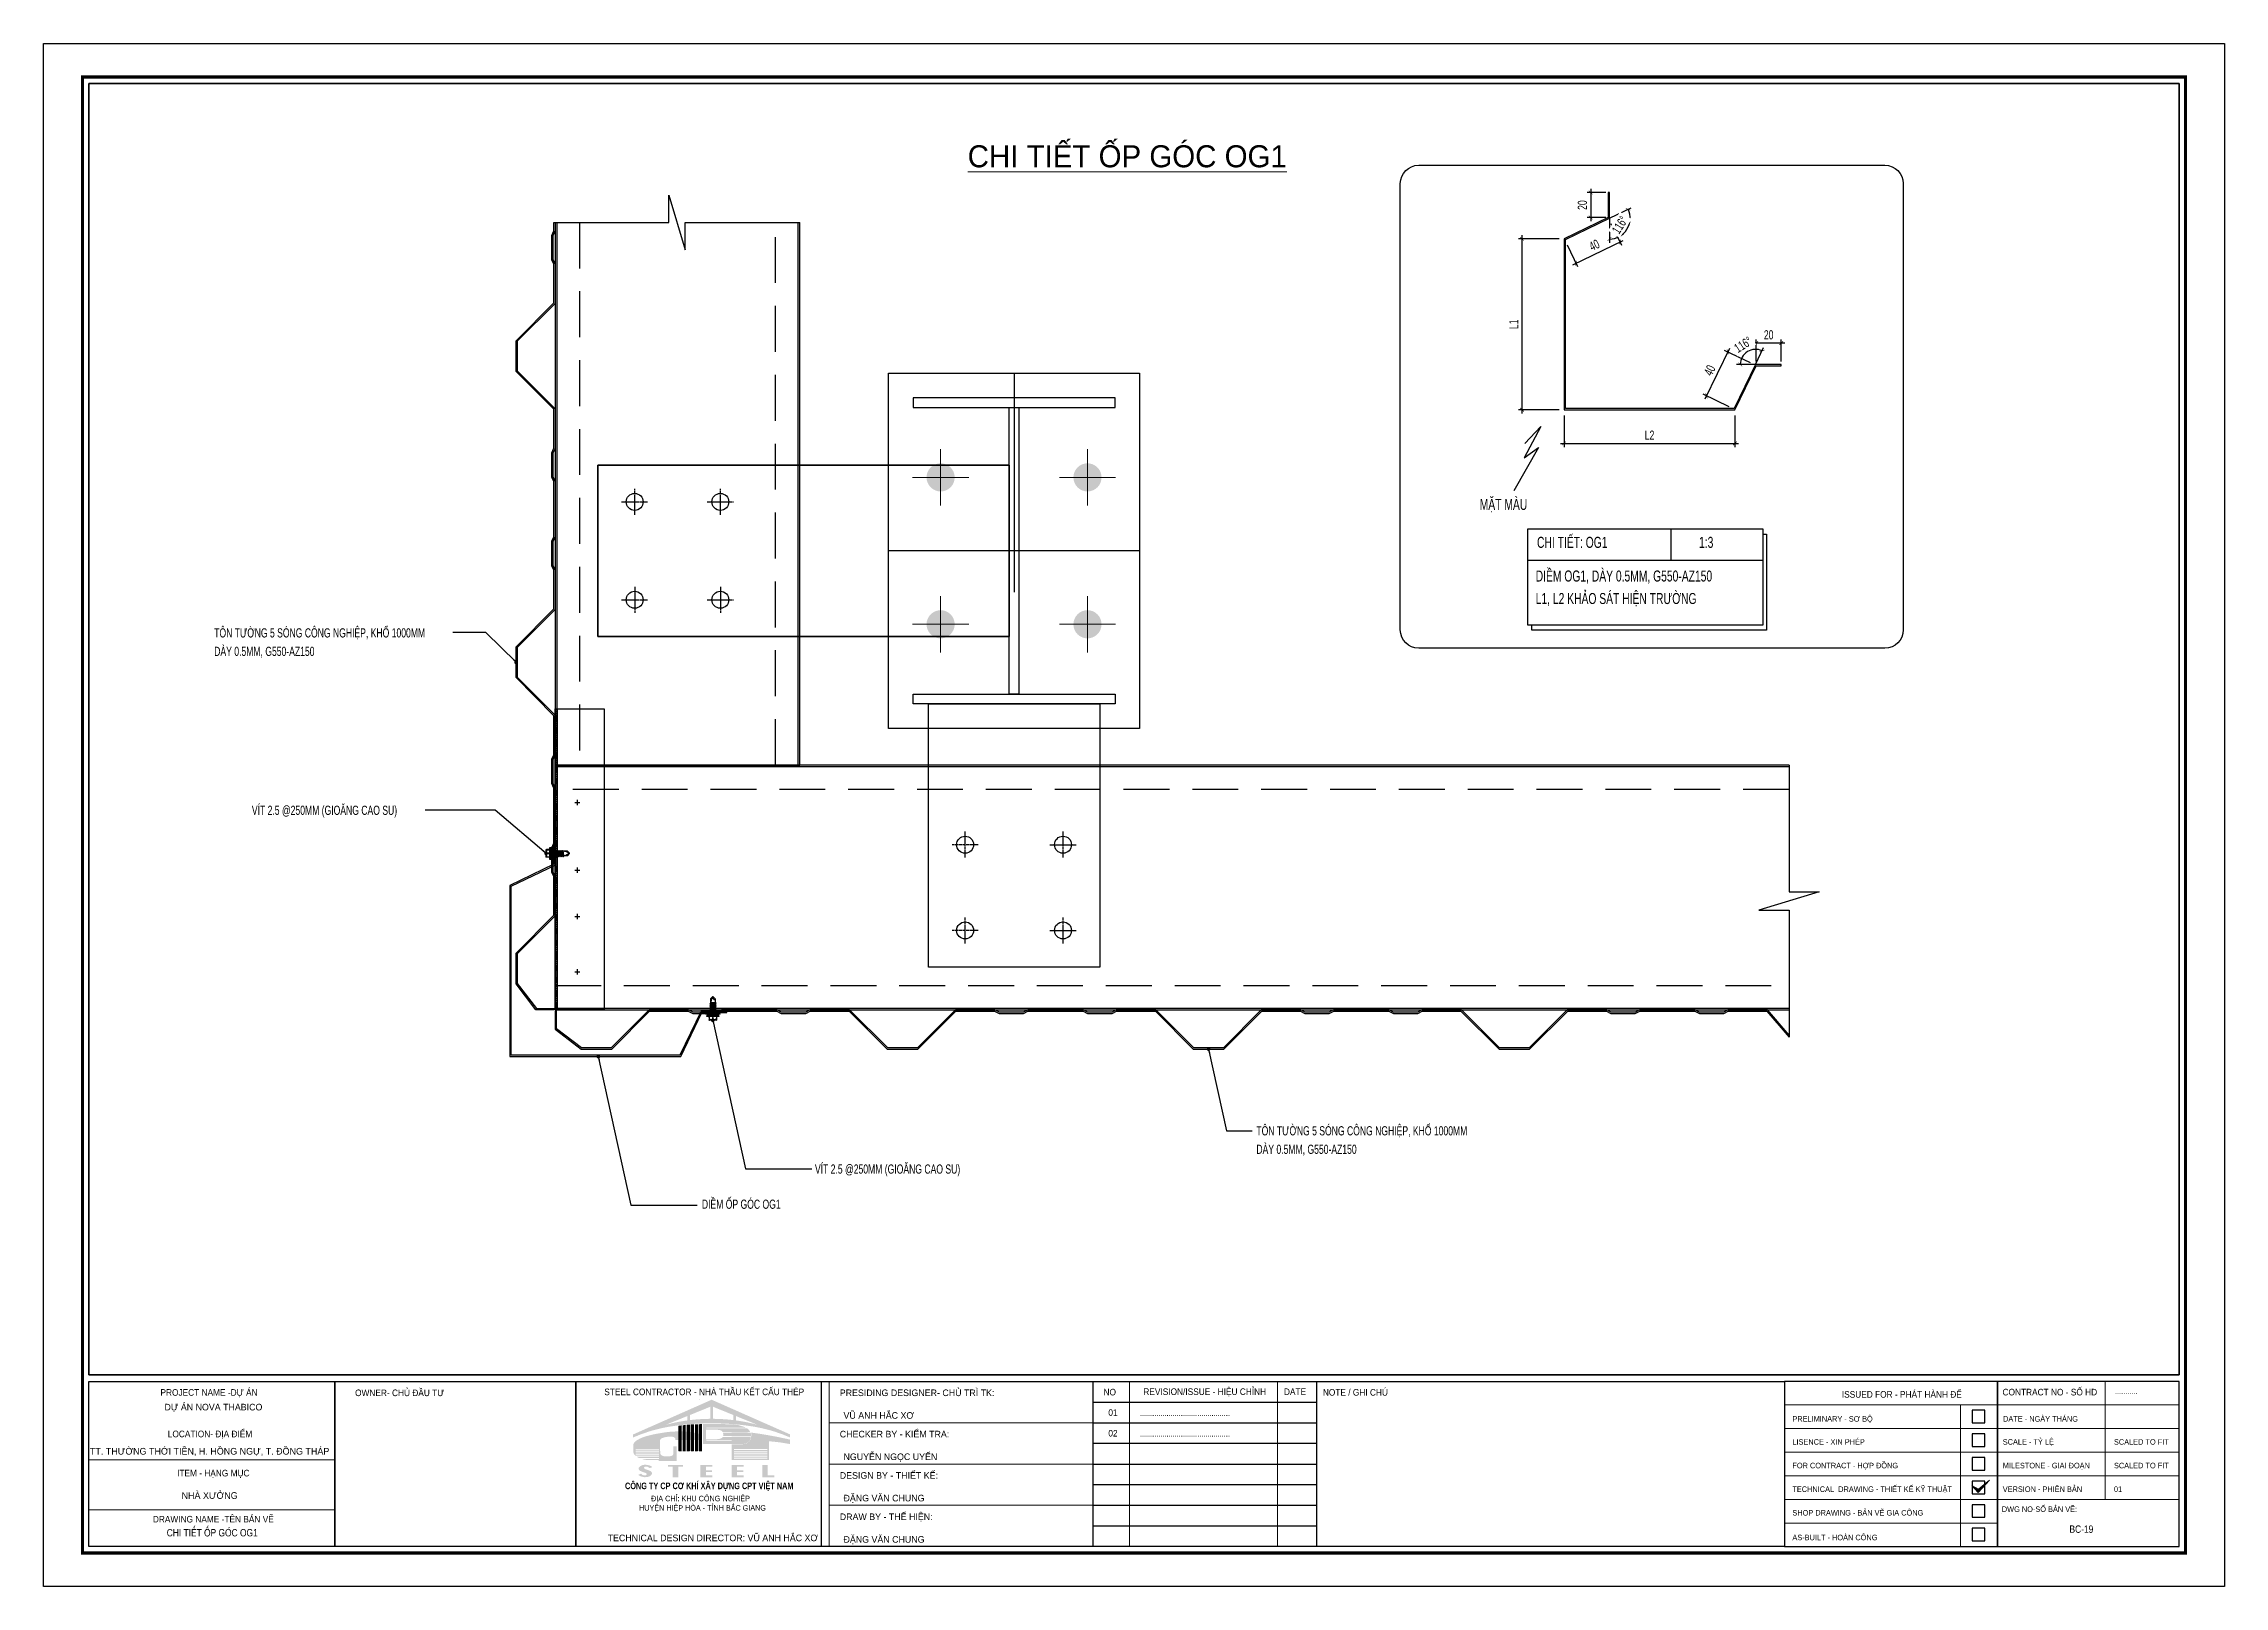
# Model space of a CAD drawing. Header units: inches. Extents: x 2 to 32666, y -5537 to 22.
# Drawn here: x 21400 to 21994, y -4125 to -3705 of the extents above; entities that cross this region are included whole.
import ezdxf
from ezdxf.enums import TextEntityAlignment as Align

# ---------------------------------------------------------------- set-up
doc = ezdxf.new("R2010")
doc.units = ezdxf.units.IN
doc.header["$MEASUREMENT"] = 0
doc.linetypes.add('CENTER2', pattern=[1.125, 0.75, -0.125, 0.125, -0.125])
doc.linetypes.add('HIDDEN', pattern=[0.375, 0.25, -0.125])
doc.layers.get('Defpoints').update_dxf_attribs({"lineweight": 9})
for name, color, linetype in [('2', 2, 'Continuous'), ('251', 251, 'Continuous'), ('3', 3, 'Continuous'), ('4', 4, 'Continuous'), ('7', 7, 'Continuous'), ('8', 8, 'Continuous'), ('9', 9, 'Continuous'), ('BAO KHUNG', 31, 'Continuous'), ('Co ban', 2, 'Continuous'), ('DIM', 8, 'Continuous'), ('Fast RSQ_A2 Frame$0$Khung ten', 4, 'Continuous'), ('flashing', 6, 'Continuous'), ('NET IN', 3, 'Continuous'), ('STRUCTURE', 1, 'Continuous')]:
    doc.layers.add(name, color=color, linetype=linetype)
for name, color, linetype, lineweight in [('2H-vua', 2, 'Continuous', 20), ('_TEXT', 3, 'Continuous', 13), ('DETAIL$0$S-Dim', 8, 'Continuous', 20), ('DETAIL$0$S-Hatch', 8, 'Continuous', 13), ('S-Hatch', 8, 'Continuous', 9)]:
    doc.layers.add(name, color=color, linetype=linetype, lineweight=lineweight)
doc.layers.add('Cover text', color=7, linetype='Continuous', true_color=0x52370f)
doc.styles.add('ARIAL-H', font='Vharial.ttf', dxfattribs={"width": 0.8})
doc.styles.add('ST1', font='vnshx.shx', dxfattribs={"width": 0.7})
doc.styles.add('ST1H', font='vnshxh.shx', dxfattribs={"width": 0.7})
doc.styles.add('ST3', font='VHAVANB.TTF')
doc.styles.get("Standard").update_dxf_attribs({"font": 'arial.ttf'})
doc.styles.add('style1', font='VHAVAN.TTF')
doc.styles.add('STYLE2', font='VHAVAN.TTF')
doc.styles.add('TIEU DE', font='Vharialn.ttf')
doc.dimstyles.new('3', dxfattribs={"dimtxt": 2.5, "dimasz": 1, "dimexe": 1, "dimexo": 0, "dimgap": 1, "dimtad": 1, "dimdec": 0, "dimlfac": 3, "dimzin": 0, "dimdsep": 46, "dimtxsty": 'ST1', "dimblk": 'ARCHTICK', "dimcen": 1, "dimdle": 1, "dimclrd": 8, "dimclre": 8, "dimclrt": 3, "dimadec": 0, "dimazin": 0, "dimtfac": 1, "dimtdec": 0, "dimtix": 1, "dimtofl": 0, "dimtmove": 1, "dimatfit": 3, "dimldrblk": 'DOT', "dimfxl": 0.18, "dimtfill": 1, "dimtolj": 1, "dimtzin": 0, "dimlwd": -1, "dimlwe": -1, "dimarcsym": 2})

msp = doc.modelspace()

# ---------------------------------------------------------------- texts
at = {"layer": '3', "style": 'ST1H', "width": 0.7}
for s, height, p in [('diÒm og1, dµy 0.5mm, g550-az150', 3, (21806.1806, -3850.9645)), ('l1, l2 kh¶o s¸t hiÖn tr\xadêng', 3, (21806.1806, -3857.086)), ('t«n t\xadêng 5 sãng c«ng nghiÖp, khæ 1000mm', 2.5, (21446.2386, -3866.1915)), ('dµy 0.5mm, g550-az150', 2.5, (21446.2386, -3871.2178)), ('vÝt 2.5 @250mm (gio¨ng cao su)', 2.5, (21456.4921, -3914.4883)), ('t«n t\xadêng 5 sãng c«ng nghiÖp, khæ 1000mm', 2.5, (21730.1045, -4001.752)), ('vÝt 2.5 @250mm (gio¨ng cao su)', 2.5, (21609.8635, -4012.1645)), ('dµy 0.5mm, g550-az150', 2.5, (21730.1045, -4006.7783)), ('diÒm èp gãc og1', 2.5, (21579.0628, -4021.7297))]:
    msp.add_text(s, height=height, dxfattribs=at).set_placement(p)
at = {"layer": '_TEXT', "style": 'ST3'}
msp.add_text('%%Uchi tiÕt èp gãc og1', height=6, dxfattribs=at).set_placement((21651.4703, -3738.1916))

# ---------------------------------------------------------------- blocks, each defined once
blk = doc.blocks.new('DETAIL$0$MARK')
at = {"layer": 'DETAIL$0$S-Hatch', "linetype": 'Continuous'}
h = blk.add_hatch(dxfattribs=at)
h.set_pattern_fill('ANSI31', color=256, scale=50, style=0)
h.paths.add_polyline_path([(1667850, -1156933), (1667909, -1156997), (1668012, -1156885), (1667913, -1156967)])
at = {"layer": 'DETAIL$0$S-Dim', "linetype": 'Continuous'}
blk.add_lwpolyline([(1667850, -1156933), (1667909, -1156997), (1668012, -1156885), (1667913, -1156967), (1667850, -1156933)], dxfattribs=at)
blk = doc.blocks.new('logo cpt')
at = {"layer": '2H-vua', "ltscale": 2}
h = blk.add_hatch(color=1, dxfattribs=at)
h.dxf.hatch_style = 1
edge = h.paths.add_edge_path()
edge.add_line((0, 0), (-59.3, -26.2))
edge.add_spline(control_points=[(-59.3, -26.2), (-59.3, -26.2), (-59.4, -26.2), (-59.4, -26.3), (-59.4, -26.3)], knot_values=[0, 0, 0, 0, 0.090528, 0.18293, 0.18293, 0.18293, 0.18293], degree=3, periodic=0)
edge.add_line((-59.4, -26.3), (-59.4, -28.4))
edge.add_spline(control_points=[(-59.4, -28.4), (-59.4, -28.4), (-59.4, -28.5), (-59.3, -28.5), (-59.3, -28.6), (-59.2, -28.5), (-59.2, -28.5)], knot_values=[0, 0, 0, 0, 0.068206, 0.126958, 0.189177, 0.244498, 0.244498, 0.244498, 0.244498], degree=3, periodic=0)
edge.add_line((-59.2, -28.5), (-57.4, -27.7))
edge.add_line((-57.4, -27.7), (-56, -27.2))
edge.add_line((-56, -27.2), (-54.9, -26.7))
edge.add_line((-54.9, -26.7), (-53.9, -26.3))
edge.add_line((-53.9, -26.3), (-52.4, -25.8))
edge.add_line((-52.4, -25.8), (-50.2, -25))
edge.add_line((-50.2, -25), (-49, -24.6))
edge.add_line((-49, -24.6), (-48, -24.2))
edge.add_line((-48, -24.2), (-46.2, -23.7))
edge.add_line((-46.2, -23.7), (-44.7, -23.2))
edge.add_line((-44.7, -23.2), (-43, -22.8))
edge.add_spline(control_points=[(-43, -22.8), (-40.8, -22.2), (-35.1, -20.8), (-24.5, -19.2), (-12.3, -18), (-3.7, -17.9), (0, -17.8)], knot_values=[0, 0, 0, 0, 6.689632, 17.790922, 32.231173, 43.398154, 43.398154, 43.398154, 43.398154], degree=3, periodic=0)
edge.add_spline(control_points=[(0, -17.8), (3.7, -17.9), (12.3, -18), (24.5, -19.2), (35.1, -20.8), (40.8, -22.2), (43, -22.8)], knot_values=[0, 0, 0, 0, 11.166981, 25.607232, 36.708522, 43.398154, 43.398154, 43.398154, 43.398154], degree=3, periodic=0)
edge.add_line((43, -22.8), (44.7, -23.2))
edge.add_line((44.7, -23.2), (46.2, -23.7))
edge.add_line((46.2, -23.7), (48, -24.2))
edge.add_line((48, -24.2), (49, -24.6))
edge.add_line((49, -24.6), (50.2, -25))
edge.add_line((50.2, -25), (52.4, -25.8))
edge.add_line((52.4, -25.8), (53.9, -26.3))
edge.add_line((53.9, -26.3), (54.9, -26.7))
edge.add_line((54.9, -26.7), (56, -27.2))
edge.add_line((56, -27.2), (57.4, -27.7))
edge.add_line((57.4, -27.7), (59.2, -28.5))
edge.add_spline(control_points=[(59.2, -28.5), (59.2, -28.5), (59.3, -28.6), (59.3, -28.5), (59.4, -28.5), (59.4, -28.4), (59.4, -28.4)], knot_values=[0, 0, 0, 0, 0.055322, 0.11754, 0.176292, 0.244498, 0.244498, 0.244498, 0.244498], degree=3, periodic=0)
edge.add_line((59.4, -28.4), (59.4, -26.3))
edge.add_spline(control_points=[(59.4, -26.3), (59.4, -26.3), (59.4, -26.2), (59.3, -26.2), (59.3, -26.2)], knot_values=[0, 0, 0, 0, 0.092401, 0.18293, 0.18293, 0.18293, 0.18293], degree=3, periodic=0)
edge.add_line((59.3, -26.2), (0, 0))
edge = h.paths.add_edge_path(flags=16)
edge.add_line((1, -5.3), (16.5, -11.6))
edge.add_line((16.5, -11.6), (16.5, -15.4))
edge.add_spline(control_points=[(16.5, -15.4), (13.9, -15.1), (8.7, -14.6), (3.5, -14.5), (1, -14.4)], knot_values=[18.676889, 18.676889, 18.676889, 18.676889, 26.68916, 34.246708, 34.246708, 34.246708, 34.246708], degree=3, periodic=0)
edge.add_line((1, -14.4), (1, -5.3))
edge = h.paths.add_edge_path(flags=16)
edge.add_line((-1, -5.3), (-1, -14.4))
edge.add_spline(control_points=[(-1, -14.4), (-3.5, -14.5), (-8.7, -14.6), (-13.9, -15.1), (-16.5, -15.4)], knot_values=[18.676889, 18.676889, 18.676889, 18.676889, 26.234437, 34.246708, 34.246708, 34.246708, 34.246708], degree=3, periodic=0)
edge.add_line((-16.5, -15.4), (-16.5, -11.6))
edge.add_line((-16.5, -11.6), (-1, -5.3))
edge = h.paths.add_edge_path(flags=16)
edge.add_line((18.5, -12.4), (34.8, -19))
edge.add_spline(control_points=[(34.8, -19), (32.4, -18.4), (27, -17), (21.5, -16.1), (18.5, -15.7)], knot_values=[0, 0, 0, 0, 7.661393, 16.695244, 16.695244, 16.695244, 16.695244], degree=3, periodic=0)
edge.add_line((18.5, -15.7), (18.5, -12.4))
edge = h.paths.add_edge_path(flags=16)
edge.add_line((-18.5, -12.4), (-18.5, -15.7))
edge.add_spline(control_points=[(-18.5, -15.7), (-21.5, -16.1), (-27, -17), (-32.4, -18.4), (-34.8, -19)], knot_values=[0, 0, 0, 0, 9.033851, 16.695244, 16.695244, 16.695244, 16.695244], degree=3, periodic=0)
edge.add_line((-34.8, -19), (-18.5, -12.4))
at = {"layer": '2H-vua', "ltscale": 2, "true_color": 0x0000bd}
h = blk.add_hatch(color=172, dxfattribs=at)
h.dxf.hatch_style = 1
edge = h.paths.add_edge_path()
edge.add_line((-26.5, -35.3), (-29, -35.3))
edge.add_line((-29, -35.3), (-29, -39.8))
edge.add_spline(control_points=[(-29, -39.8), (-29, -40.1), (-29, -40.5), (-29.1, -41.2), (-29.3, -41.8), (-29.8, -42.3), (-30.5, -42.5), (-31.2, -42.7), (-31.9, -42.7), (-32.8, -42.8), (-33.8, -42.9), (-34.9, -42.9), (-35.9, -42.8), (-36.8, -42.6), (-37.5, -42.3), (-38.1, -41.9), (-38.5, -41.4), (-38.8, -40.9), (-38.8, -40.5), (-38.8, -40.3), (-38.9, -40.2)], knot_values=[0, 0, 0, 0, 0.679106, 1.416411, 1.991685, 2.486653, 3.449332, 4.04487, 4.779635, 5.6579, 6.651397, 7.82701, 9.009902, 9.65126, 10.433258, 11.240547, 11.77736, 12.501996, 12.886685, 13.084173, 13.084173, 13.084173, 13.084173], degree=3, periodic=0)
edge.add_line((-38.9, -40.2), (-39.2, -31.8))
edge.add_spline(control_points=[(-39.2, -31.8), (-39.2, -31.6), (-39.2, -31.3), (-39.1, -30.8), (-39, -30.5), (-38.7, -29.8), (-37.7, -29.1), (-35.9, -28.4), (-33.9, -28.1), (-32, -27.9), (-30.8, -27.9), (-29.8, -28), (-29.2, -28.1), (-28.6, -28.2), (-28.2, -28.6), (-27.8, -28.8), (-27.6, -29.2), (-27.4, -29.5), (-27.4, -29.8), (-27.4, -30.1), (-27.5, -30.3), (-27.5, -30.4)], knot_values=[0, 0, 0, 0, 0.639974, 0.927001, 1.315485, 1.784934, 3.04414, 4.896322, 7.542101, 8.98199, 10.633425, 11.259738, 11.786572, 12.490614, 12.976547, 13.417104, 13.795301, 14.182315, 14.521901, 14.772084, 15.08434, 15.08434, 15.08434, 15.08434], degree=3, periodic=0)
edge.add_line((-27.5, -30.4), (-25.1, -30.4))
edge.add_spline(control_points=[(-25.1, -30.4), (-25.1, -28.2), (-25.1, -26.1), (-25.1, -24)], knot_values=[1.660641, 1.660641, 1.660641, 1.660641, 2.000673, 2.000673, 2.000673, 2.000673], weights=[1, 1, 1, 1], degree=3, periodic=0)
edge.add_spline(control_points=[(-25.1, -24), (-25.9, -24), (-28.9, -24), (-33.6, -24.4), (-40.9, -25.6), (-48.3, -27), (-54.8, -29.4), (-57.8, -31.5), (-58.7, -32.6), (-58.9, -32.9)], knot_values=[0, 0, 0, 0, 2.488239, 8.970845, 14.111923, 24.664854, 31.502662, 34.620973, 35.647344, 35.647344, 35.647344, 35.647344], degree=3, periodic=0)
edge.add_spline(control_points=[(-58.9, -32.9), (-59, -33.1), (-59.1, -33.4), (-59.2, -33.8), (-59.2, -33.9)], knot_values=[0, 0, 0, 0, 0.649396, 1.111903, 1.111903, 1.111903, 1.111903], degree=3, periodic=0)
edge.add_line((-59.2, -33.9), (-59.2, -39.7))
edge.add_spline(control_points=[(-59.2, -39.7), (-59.1, -40.2), (-58.8, -41.3), (-57.9, -42), (-57.5, -42.3)], knot_values=[0, 0, 0, 0, 1.615996, 3.213839, 3.213839, 3.213839, 3.213839], degree=3, periodic=0)
edge.add_line((-57.5, -42.3), (-39.9, -42.3))
edge.add_line((-39.9, -42.3), (-39.9, -43.1))
edge.add_line((-39.9, -43.1), (-56.6, -43.1))
edge.add_spline(control_points=[(-56.6, -43.1), (-56.1, -43.5), (-55.6, -43.8), (-55, -44)], knot_values=[4.464767, 4.464767, 4.464767, 4.464767, 6.233584, 6.233584, 6.233584, 6.233584], degree=3, periodic=0)
edge.add_line((-55, -44), (-39.9, -44))
edge.add_line((-39.9, -44), (-39.9, -44.8))
edge.add_line((-39.9, -44.8), (-52.7, -44.8))
edge.add_spline(control_points=[(-52.7, -44.8), (-52.1, -45), (-50.8, -45.4), (-49.5, -45.5), (-48.8, -45.6)], knot_values=[0, 0, 0, 0, 1.969376, 3.947208, 3.947208, 3.947208, 3.947208], degree=3, periodic=0)
edge.add_line((-48.8, -45.6), (-40, -45.6))
edge.add_line((-40, -45.6), (-40, -46.3))
edge.add_line((-40, -46.3), (-26.5, -46.3))
edge.add_line((-26.5, -46.3), (-26.5, -35.3))
h.paths.add_polyline_path([(-39.9, -41.5), (-57.6, -41.5), (-57.6, -40.7), (-39.9, -40.7)], flags=16)
h.paths.add_polyline_path([(-39.9, -39.9), (-57.6, -39.9), (-57.6, -39.1), (-39.9, -39.1)], flags=16)
h.paths.add_polyline_path([(-39.9, -38.2), (-57.6, -38.2), (-57.6, -37.4), (-39.9, -37.4)], flags=16)
edge = h.paths.add_edge_path()
edge.add_spline(control_points=[(-22, -30.4), (-22, -28.3), (-22, -26.2), (-22, -24)], knot_values=[1.658755, 1.658755, 1.658755, 1.658755, 1.987897, 1.987897, 1.987897, 1.987897], weights=[1, 1, 1, 1], degree=3, periodic=0)
edge.add_spline(control_points=[(-22, -24), (-22.1, -24), (-22.4, -24), (-22.6, -24), (-22.7, -24)], knot_values=[38.051452, 38.051452, 38.051452, 38.051452, 38.385889, 38.719297, 38.719297, 38.719297, 38.719297], degree=3, periodic=0)
edge.add_spline(control_points=[(-22.7, -24), (-22.7, -26.1), (-22.7, -28.3), (-22.7, -30.4)], knot_values=[0.65234, 0.65234, 0.65234, 0.65234, 0.984869, 0.984869, 0.984869, 0.984869], weights=[1, 1, 1, 1], degree=3, periodic=0)
edge.add_line((-22.7, -30.4), (-22, -30.4))
edge = h.paths.add_edge_path()
edge.add_spline(control_points=[(-18.9, -27.3), (-18.9, -26.3), (-18.9, -25.2), (-18.9, -24.2)], knot_values=[1.815146, 1.815146, 1.815146, 1.815146, 1.972104, 1.972104, 1.972104, 1.972104], weights=[1, 1, 1, 1], degree=3, periodic=0)
edge.add_spline(control_points=[(-18.9, -24.2), (-19.2, -24.2), (-19.4, -24.1), (-19.6, -24.1)], knot_values=[41.123651, 41.123651, 41.123651, 41.123651, 41.826885, 41.826885, 41.826885, 41.826885], degree=3, periodic=0)
edge.add_spline(control_points=[(-19.6, -24.1), (-19.6, -26.2), (-19.6, -28.3), (-19.6, -30.4)], knot_values=[0.650819, 0.650819, 0.650819, 0.650819, 0.970014, 0.970014, 0.970014, 0.970014], weights=[1, 1, 1, 1], degree=3, periodic=0)
edge.add_line((-19.6, -30.4), (-18.9, -30.4))
edge.add_spline(control_points=[(-18.9, -30.4), (-18.9, -29.4), (-18.9, -28.3), (-18.9, -27.3)], knot_values=[1.657232, 1.657232, 1.657232, 1.657232, 1.815146, 1.815146, 1.815146, 1.815146], weights=[1, 1, 1, 1], degree=3, periodic=0)
edge = h.paths.add_edge_path()
edge.add_spline(control_points=[(-15.8, -27.5), (-15.8, -26.5), (-15.8, -25.5), (-15.8, -24.5)], knot_values=[1.804407, 1.804407, 1.804407, 1.804407, 1.950128, 1.950128, 1.950128, 1.950128], weights=[1, 1, 1, 1], degree=3, periodic=0)
edge.add_spline(control_points=[(-15.8, -24.5), (-15.9, -24.5), (-15.9, -24.5), (-15.9, -24.5)], knot_values=[44.85263, 44.85263, 44.85263, 44.85263, 44.946366, 44.946366, 44.946366, 44.946366], degree=3, periodic=0)
edge.add_spline(control_points=[(-15.9, -24.5), (-15.9, -24.5), (-16.1, -24.5), (-16.3, -24.4), (-16.5, -24.4)], knot_values=[44.245123, 44.245123, 44.245123, 44.245123, 44.297839, 44.85263, 44.85263, 44.85263, 44.85263], degree=3, periodic=0)
edge.add_spline(control_points=[(-16.5, -24.4), (-16.5, -24.7), (-16.5, -25), (-16.5, -25.3)], knot_values=[0.905266, 0.905266, 0.905266, 0.905266, 0.949016, 0.949016, 0.949016, 0.949016], weights=[1, 1, 1, 1], degree=3, periodic=0)
edge.add_spline(control_points=[(-16.5, -25.3), (-16.5, -27), (-16.5, -28.7), (-16.5, -30.4)], knot_values=[0.6495, 0.6495, 0.6495, 0.6495, 0.905266, 0.905266, 0.905266, 0.905266], weights=[1, 1, 1, 1], degree=3, periodic=0)
edge.add_line((-16.5, -30.4), (-15.8, -30.4))
edge.add_spline(control_points=[(-15.8, -30.4), (-15.8, -29.9), (-15.8, -29.5), (-15.8, -29.1)], knot_values=[1.656067, 1.656067, 1.656067, 1.656067, 1.723738, 1.723738, 1.723738, 1.723738], weights=[1, 1, 1, 1], degree=3, periodic=0)
edge.add_spline(control_points=[(-15.8, -29.1), (-15.8, -28.5), (-15.8, -28), (-15.8, -27.5)], knot_values=[1.723738, 1.723738, 1.723738, 1.723738, 1.804404, 1.804404, 1.804404, 1.804404], weights=[1, 1, 1, 1], degree=3, periodic=0)
edge.add_spline(control_points=[(-15.8, -27.5), (-15.8, -27.5), (-15.8, -27.5), (-15.8, -27.5)], knot_values=[1.804404, 1.804404, 1.804404, 1.804404, 1.804407, 1.804407, 1.804407, 1.804407], weights=[1, 1, 1, 1], degree=3, periodic=0)
edge = h.paths.add_edge_path()
edge.add_spline(control_points=[(-12.7, -28), (-12.7, -27), (-12.7, -26.1), (-12.7, -25.1)], knot_values=[1.776179, 1.776179, 1.776179, 1.776179, 1.920589, 1.920589, 1.920589, 1.920589], weights=[1, 1, 1, 1], degree=3, periodic=0)
edge.add_spline(control_points=[(-12.7, -25.1), (-13, -25), (-13.2, -25), (-13.4, -24.9)], knot_values=[47.389322, 47.389322, 47.389322, 47.389322, 48.075391, 48.075391, 48.075391, 48.075391], degree=3, periodic=0)
edge.add_spline(control_points=[(-13.4, -24.9), (-13.4, -24.9), (-13.4, -24.9), (-13.4, -24.9)], knot_values=[47.389171, 47.389171, 47.389171, 47.389171, 47.389322, 47.389322, 47.389322, 47.389322], degree=3, periodic=0)
edge.add_spline(control_points=[(-13.4, -24.9), (-13.4, -25.4), (-13.4, -25.8), (-13.4, -26.3)], knot_values=[0.854166, 0.854166, 0.854166, 0.854166, 0.920674, 0.920674, 0.920674, 0.920674], weights=[1, 1, 1, 1], degree=3, periodic=0)
edge.add_spline(control_points=[(-13.4, -26.3), (-13.4, -26.6), (-13.4, -26.8), (-13.4, -27.1)], knot_values=[0.813011, 0.813011, 0.813011, 0.813011, 0.854166, 0.854166, 0.854166, 0.854166], weights=[1, 1, 1, 1], degree=3, periodic=0)
edge.add_spline(control_points=[(-13.4, -27.1), (-13.4, -27.3), (-13.4, -27.5), (-13.4, -27.7)], knot_values=[0.785786, 0.785786, 0.785786, 0.785786, 0.813011, 0.813011, 0.813011, 0.813011], weights=[1, 1, 1, 1], degree=3, periodic=0)
edge.add_spline(control_points=[(-13.4, -27.7), (-13.4, -28.6), (-13.4, -29.5), (-13.4, -30.4)], knot_values=[0.649905, 0.649905, 0.649905, 0.649905, 0.785786, 0.785786, 0.785786, 0.785786], weights=[1, 1, 1, 1], degree=3, periodic=0)
edge.add_spline(control_points=[(-13.4, -30.4), (-13.4, -30.4), (-13.4, -30.4), (-13.4, -30.4)], knot_values=[0.648777, 0.648777, 0.648777, 0.648777, 0.649905, 0.649905, 0.649905, 0.649905], weights=[1, 1, 1, 1], degree=3, periodic=0)
edge.add_line((-13.4, -30.4), (-12.7, -30.4))
edge.add_spline(control_points=[(-12.7, -30.4), (-12.7, -30), (-12.7, -29.7), (-12.7, -29.3)], knot_values=[1.655439, 1.655439, 1.655439, 1.655439, 1.710581, 1.710581, 1.710581, 1.710581], weights=[1, 1, 1, 1], degree=3, periodic=0)
edge.add_spline(control_points=[(-12.7, -29.3), (-12.7, -29), (-12.7, -28.8), (-12.7, -28.5)], knot_values=[1.710581, 1.710581, 1.710581, 1.710581, 1.752409, 1.752409, 1.752409, 1.752409], weights=[1, 1, 1, 1], degree=3, periodic=0)
edge.add_spline(control_points=[(-12.7, -28.5), (-12.7, -28.3), (-12.7, -28.2), (-12.7, -28)], knot_values=[1.752409, 1.752409, 1.752409, 1.752409, 1.776179, 1.776179, 1.776179, 1.776179], weights=[1, 1, 1, 1], degree=3, periodic=0)
edge = h.paths.add_edge_path()
edge.add_spline(control_points=[(-9.7, -25.8), (-9.8, -25.8), (-10, -25.7), (-10.2, -25.6), (-10.3, -25.6)], knot_values=[0, 0, 0, 0, 0.271115, 0.703489, 0.703489, 0.703489, 0.703489], degree=3, periodic=0)
edge.add_spline(control_points=[(-10.3, -25.6), (-10.3, -25.8), (-10.3, -26), (-10.3, -26.3)], knot_values=[0.854515, 0.854515, 0.854515, 0.854515, 0.88662, 0.88662, 0.88662, 0.88662], weights=[1, 1, 1, 1], degree=3, periodic=0)
edge.add_spline(control_points=[(-10.3, -26.3), (-10.3, -26.3), (-10.3, -26.3), (-10.3, -26.4)], knot_values=[0.848481, 0.848481, 0.848481, 0.848481, 0.854515, 0.854515, 0.854515, 0.854515], weights=[1, 1, 1, 1], degree=3, periodic=0)
edge.add_spline(control_points=[(-10.3, -26.4), (-10.3, -26.7), (-10.3, -27.1), (-10.3, -27.5)], knot_values=[0.794629, 0.794629, 0.794629, 0.794629, 0.848481, 0.848481, 0.848481, 0.848481], weights=[1, 1, 1, 1], degree=3, periodic=0)
edge.add_spline(control_points=[(-10.3, -27.5), (-10.3, -28.5), (-10.3, -29.4), (-10.3, -30.4)], knot_values=[0.64839, 0.64839, 0.64839, 0.64839, 0.794629, 0.794629, 0.794629, 0.794629], weights=[1, 1, 1, 1], degree=3, periodic=0)
edge.add_line((-10.3, -30.4), (-9.7, -30.4))
edge.add_spline(control_points=[(-9.7, -30.4), (-9.7, -30.3), (-9.7, -30.2), (-9.7, -30.1)], knot_values=[1.654916, 1.654916, 1.654916, 1.654916, 1.670697, 1.670697, 1.670697, 1.670697], weights=[1, 1, 1, 1], degree=3, periodic=0)
edge.add_spline(control_points=[(-9.7, -30.1), (-9.7, -29.3), (-9.7, -28.6), (-9.7, -27.8)], knot_values=[1.670697, 1.670697, 1.670697, 1.670697, 1.782814, 1.782814, 1.782814, 1.782814], weights=[1, 1, 1, 1], degree=3, periodic=0)
edge.add_spline(control_points=[(-9.7, -27.8), (-9.7, -27.2), (-9.7, -26.5), (-9.7, -25.8)], knot_values=[1.782814, 1.782814, 1.782814, 1.782814, 1.882275, 1.882275, 1.882275, 1.882275], weights=[1, 1, 1, 1], degree=3, periodic=0)
at = {"layer": '2H-vua', "ltscale": 2}
h = blk.add_hatch(color=1, dxfattribs=at)
h.dxf.hatch_style = 1
edge = h.paths.add_edge_path()
edge.add_spline(control_points=[(-22.7, -30.4), (-22.7, -28.3), (-22.7, -26.1), (-22.7, -24)], knot_values=[0.65234, 0.65234, 0.65234, 0.65234, 0.984869, 0.984869, 0.984869, 0.984869], weights=[1, 1, 1, 1], degree=3, periodic=0)
edge.add_spline(control_points=[(-22.7, -24), (-22.7, -22.5), (-22.7, -21), (-22.7, -19.5)], knot_values=[0.984869, 0.984869, 0.984869, 0.984869, 1.216541, 1.216541, 1.216541, 1.216541], weights=[1, 1, 1, 1], degree=3, periodic=0)
edge.add_spline(control_points=[(-22.7, -19.5), (-22.7, -19.5), (-22.7, -19.5), (-22.7, -19.5), (-22.8, -19.4), (-22.8, -19.4), (-22.8, -19.4), (-22.8, -19.4)], knot_values=[1.216541, 1.216541, 1.216541, 1.216541, 1.259596, 1.296989, 1.345872, 1.376028, 1.41378, 1.41378, 1.41378, 1.41378], weights=[1, 1, 1, 1, 1, 1, 1, 1], degree=3, periodic=0)
edge.add_line((-22.8, -19.4), (-25, -19.7))
edge.add_spline(control_points=[(-25, -19.7), (-25, -19.7), (-25, -19.8), (-25.1, -19.8), (-25.1, -19.8), (-25.1, -19.9), (-25.1, -19.9)], knot_values=[2.217254, 2.217254, 2.217254, 2.217254, 2.274562, 2.326082, 2.37697, 2.409598, 2.409598, 2.409598, 2.409598], weights=[1, 1, 1, 1, 1, 1, 1], degree=3, periodic=0)
edge.add_spline(control_points=[(-25.1, -19.9), (-25.1, -21.2), (-25.1, -22.6), (-25.1, -24)], knot_values=[2.000673, 2.000673, 2.000673, 2.000673, 2.217254, 2.217254, 2.217254, 2.217254], weights=[1, 1, 1, 1], degree=3, periodic=0)
edge.add_spline(control_points=[(-25.1, -24), (-25.1, -26.1), (-25.1, -28.2), (-25.1, -30.4)], knot_values=[1.660641, 1.660641, 1.660641, 1.660641, 2.000673, 2.000673, 2.000673, 2.000673], weights=[1, 1, 1, 1], degree=3, periodic=0)
edge.add_spline(control_points=[(-25.1, -30.4), (-25.1, -33.2), (-25.1, -36), (-25.1, -38.8)], knot_values=[1.217254, 1.217254, 1.217254, 1.217254, 1.660641, 1.660641, 1.660641, 1.660641], weights=[1, 1, 1, 1], degree=3, periodic=0)
edge.add_spline(control_points=[(-25.1, -38.8), (-25.1, -38.8), (-25.1, -38.8), (-25, -38.9), (-25, -38.9), (-25, -38.9)], knot_values=[1, 1, 1, 1, 1.073403, 1.153898, 1.217254, 1.217254, 1.217254, 1.217254], weights=[1, 1, 1, 1, 1, 1], degree=3, periodic=0)
edge.add_spline(control_points=[(-25, -38.9), (-24.3, -38.9), (-23.5, -38.9), (-22.8, -38.9)], knot_values=[0, 0, 0, 0, 1, 1, 1, 1], weights=[1, 1, 1, 1], degree=3, periodic=0)
edge.add_spline(control_points=[(-22.8, -38.9), (-22.8, -38.9), (-22.8, -38.9), (-22.7, -38.8), (-22.7, -38.8), (-22.7, -38.8)], knot_values=[0, 0, 0, 0, 0.063356, 0.156751, 0.216541, 0.216541, 0.216541, 0.216541], weights=[1, 1, 1, 1, 1, 1], degree=3, periodic=0)
edge.add_spline(control_points=[(-22.7, -38.8), (-22.7, -36), (-22.7, -33.2), (-22.7, -30.4)], knot_values=[0.216541, 0.216541, 0.216541, 0.216541, 0.65234, 0.65234, 0.65234, 0.65234], weights=[1, 1, 1, 1], degree=3, periodic=0)
edge = h.paths.add_edge_path()
edge.add_spline(control_points=[(-19.6, -30.4), (-19.6, -28.3), (-19.6, -26.2), (-19.6, -24.1)], knot_values=[0.650819, 0.650819, 0.650819, 0.650819, 0.970014, 0.970014, 0.970014, 0.970014], weights=[1, 1, 1, 1], degree=3, periodic=0)
edge.add_spline(control_points=[(-19.6, -24.1), (-19.6, -22.5), (-19.6, -20.9), (-19.6, -19.2)], knot_values=[0.970014, 0.970014, 0.970014, 0.970014, 1.216541, 1.216541, 1.216541, 1.216541], weights=[1, 1, 1, 1], degree=3, periodic=0)
edge.add_spline(control_points=[(-19.6, -19.2), (-19.6, -19.2), (-19.6, -19.1), (-19.7, -19.1), (-19.7, -19.1), (-19.7, -19.1), (-19.8, -19.1), (-19.8, -19.1)], knot_values=[1.216541, 1.216541, 1.216541, 1.216541, 1.259596, 1.296989, 1.345872, 1.376028, 1.41378, 1.41378, 1.41378, 1.41378], weights=[1, 1, 1, 1, 1, 1, 1, 1], degree=3, periodic=0)
edge.add_line((-19.8, -19.1), (-21.9, -19.3))
edge.add_spline(control_points=[(-21.9, -19.3), (-21.9, -19.3), (-22, -19.3), (-22, -19.4), (-22, -19.4), (-22, -19.4), (-22, -19.5)], knot_values=[2.217254, 2.217254, 2.217254, 2.217254, 2.274562, 2.326082, 2.37697, 2.409598, 2.409598, 2.409598, 2.409598], weights=[1, 1, 1, 1, 1, 1, 1], degree=3, periodic=0)
edge.add_spline(control_points=[(-22, -19.5), (-22, -21), (-22, -22.5), (-22, -24)], knot_values=[1.987897, 1.987897, 1.987897, 1.987897, 2.217254, 2.217254, 2.217254, 2.217254], weights=[1, 1, 1, 1], degree=3, periodic=0)
edge.add_spline(control_points=[(-22, -24), (-22, -26.2), (-22, -28.3), (-22, -30.4)], knot_values=[1.658755, 1.658755, 1.658755, 1.658755, 1.987897, 1.987897, 1.987897, 1.987897], weights=[1, 1, 1, 1], degree=3, periodic=0)
edge.add_spline(control_points=[(-22, -30.4), (-22, -33.2), (-22, -36), (-22, -38.8)], knot_values=[1.217254, 1.217254, 1.217254, 1.217254, 1.658755, 1.658755, 1.658755, 1.658755], weights=[1, 1, 1, 1], degree=3, periodic=0)
edge.add_spline(control_points=[(-22, -38.8), (-22, -38.8), (-22, -38.8), (-22, -38.9), (-21.9, -38.9), (-21.9, -38.9)], knot_values=[1, 1, 1, 1, 1.073403, 1.153898, 1.217254, 1.217254, 1.217254, 1.217254], weights=[1, 1, 1, 1, 1, 1], degree=3, periodic=0)
edge.add_spline(control_points=[(-21.9, -38.9), (-21.2, -38.9), (-20.5, -38.9), (-19.8, -38.9)], knot_values=[0, 0, 0, 0, 1, 1, 1, 1], weights=[1, 1, 1, 1], degree=3, periodic=0)
edge.add_spline(control_points=[(-19.8, -38.9), (-19.7, -38.9), (-19.7, -38.9), (-19.6, -38.8), (-19.6, -38.8), (-19.6, -38.8)], knot_values=[0, 0, 0, 0, 0.063356, 0.156751, 0.216541, 0.216541, 0.216541, 0.216541], weights=[1, 1, 1, 1, 1, 1], degree=3, periodic=0)
edge.add_spline(control_points=[(-19.6, -38.8), (-19.6, -36), (-19.6, -33.2), (-19.6, -30.4)], knot_values=[0.216541, 0.216541, 0.216541, 0.216541, 0.650819, 0.650819, 0.650819, 0.650819], weights=[1, 1, 1, 1], degree=3, periodic=0)
edge = h.paths.add_edge_path()
edge.add_spline(control_points=[(-16.5, -30.4), (-16.5, -28.4), (-16.5, -26.4), (-16.5, -24.4)], knot_values=[0.6495, 0.6495, 0.6495, 0.6495, 0.949016, 0.949016, 0.949016, 0.949016], weights=[1, 1, 1, 1], degree=3, periodic=0)
edge.add_spline(control_points=[(-16.5, -24.4), (-16.5, -22.6), (-16.5, -20.8), (-16.5, -18.9)], knot_values=[0.949016, 0.949016, 0.949016, 0.949016, 1.216541, 1.216541, 1.216541, 1.216541], weights=[1, 1, 1, 1], degree=3, periodic=0)
edge.add_spline(control_points=[(-16.5, -18.9), (-16.5, -18.9), (-16.5, -18.8), (-16.6, -18.8), (-16.6, -18.8), (-16.6, -18.8), (-16.7, -18.8), (-16.7, -18.8)], knot_values=[1.216541, 1.216541, 1.216541, 1.216541, 1.259596, 1.296989, 1.345872, 1.376028, 1.41378, 1.41378, 1.41378, 1.41378], weights=[1, 1, 1, 1, 1, 1, 1, 1], degree=3, periodic=0)
edge.add_line((-16.7, -18.8), (-18.8, -19))
edge.add_spline(control_points=[(-18.8, -19), (-18.8, -19), (-18.9, -19), (-18.9, -19), (-18.9, -19.1), (-18.9, -19.1), (-18.9, -19.1)], knot_values=[2.217254, 2.217254, 2.217254, 2.217254, 2.274562, 2.326082, 2.37697, 2.409598, 2.409598, 2.409598, 2.409598], weights=[1, 1, 1, 1, 1, 1, 1], degree=3, periodic=0)
edge.add_spline(control_points=[(-18.9, -19.1), (-18.9, -20.8), (-18.9, -22.5), (-18.9, -24.2)], knot_values=[1.972104, 1.972104, 1.972104, 1.972104, 2.217254, 2.217254, 2.217254, 2.217254], weights=[1, 1, 1, 1], degree=3, periodic=0)
edge.add_spline(control_points=[(-18.9, -24.2), (-18.9, -26.3), (-18.9, -28.4), (-18.9, -30.4)], knot_values=[1.657232, 1.657232, 1.657232, 1.657232, 1.972104, 1.972104, 1.972104, 1.972104], weights=[1, 1, 1, 1], degree=3, periodic=0)
edge.add_spline(control_points=[(-18.9, -30.4), (-18.9, -33.2), (-18.9, -36), (-18.9, -38.8)], knot_values=[1.217254, 1.217254, 1.217254, 1.217254, 1.657232, 1.657232, 1.657232, 1.657232], weights=[1, 1, 1, 1], degree=3, periodic=0)
edge.add_spline(control_points=[(-18.9, -38.8), (-18.9, -38.8), (-18.9, -38.8), (-18.8, -38.9), (-18.8, -38.9), (-18.8, -38.9)], knot_values=[1, 1, 1, 1, 1.073403, 1.153898, 1.217254, 1.217254, 1.217254, 1.217254], weights=[1, 1, 1, 1, 1, 1], degree=3, periodic=0)
edge.add_spline(control_points=[(-18.8, -38.9), (-18.1, -38.9), (-17.4, -38.9), (-16.6, -38.9)], knot_values=[0, 0, 0, 0, 1, 1, 1, 1], weights=[1, 1, 1, 1], degree=3, periodic=0)
edge.add_spline(control_points=[(-16.6, -38.9), (-16.6, -38.9), (-16.6, -38.9), (-16.5, -38.8), (-16.5, -38.8), (-16.5, -38.8)], knot_values=[0, 0, 0, 0, 0.063356, 0.156751, 0.216541, 0.216541, 0.216541, 0.216541], weights=[1, 1, 1, 1, 1, 1], degree=3, periodic=0)
edge.add_spline(control_points=[(-16.5, -38.8), (-16.5, -36), (-16.5, -33.2), (-16.5, -30.4)], knot_values=[0.216541, 0.216541, 0.216541, 0.216541, 0.6495, 0.6495, 0.6495, 0.6495], weights=[1, 1, 1, 1], degree=3, periodic=0)
edge = h.paths.add_edge_path()
edge.add_spline(control_points=[(-13.4, -30.4), (-13.4, -26.7), (-13.4, -22.8), (-13.4, -18.7)], knot_values=[0.648777, 0.648777, 0.648777, 0.648777, 1.216541, 1.216541, 1.216541, 1.216541], weights=[1, 1, 1, 1], degree=3, periodic=0)
edge.add_spline(control_points=[(-13.4, -18.7), (-13.4, -18.7), (-13.4, -18.7), (-13.5, -18.6), (-13.5, -18.6), (-13.5, -18.6), (-13.5, -18.6), (-13.6, -18.6)], knot_values=[1.216541, 1.216541, 1.216541, 1.216541, 1.259596, 1.296989, 1.345872, 1.376028, 1.41378, 1.41378, 1.41378, 1.41378], weights=[1, 1, 1, 1, 1, 1, 1, 1], degree=3, periodic=0)
edge.add_line((-13.6, -18.6), (-15.7, -18.7))
edge.add_spline(control_points=[(-15.7, -18.7), (-15.7, -18.7), (-15.8, -18.7), (-15.8, -18.8), (-15.8, -18.8), (-15.8, -18.8), (-15.8, -18.9)], knot_values=[2.217254, 2.217254, 2.217254, 2.217254, 2.274562, 2.326082, 2.37697, 2.409598, 2.409598, 2.409598, 2.409598], weights=[1, 1, 1, 1, 1, 1, 1], degree=3, periodic=0)
edge.add_spline(control_points=[(-15.8, -18.9), (-15.8, -20.8), (-15.8, -22.7), (-15.8, -24.5)], knot_values=[1.950128, 1.950128, 1.950128, 1.950128, 2.217254, 2.217254, 2.217254, 2.217254], weights=[1, 1, 1, 1], degree=3, periodic=0)
edge.add_spline(control_points=[(-15.8, -24.5), (-15.8, -26.5), (-15.8, -28.5), (-15.8, -30.4)], knot_values=[1.656067, 1.656067, 1.656067, 1.656067, 1.950128, 1.950128, 1.950128, 1.950128], weights=[1, 1, 1, 1], degree=3, periodic=0)
edge.add_spline(control_points=[(-15.8, -30.4), (-15.8, -33.2), (-15.8, -36), (-15.8, -38.8)], knot_values=[1.217254, 1.217254, 1.217254, 1.217254, 1.656067, 1.656067, 1.656067, 1.656067], weights=[1, 1, 1, 1], degree=3, periodic=0)
edge.add_spline(control_points=[(-15.8, -38.8), (-15.8, -38.8), (-15.8, -38.8), (-15.7, -38.9), (-15.7, -38.9), (-15.7, -38.9)], knot_values=[1, 1, 1, 1, 1.073403, 1.153898, 1.217254, 1.217254, 1.217254, 1.217254], weights=[1, 1, 1, 1, 1, 1], degree=3, periodic=0)
edge.add_spline(control_points=[(-15.7, -38.9), (-15, -38.9), (-14.3, -38.9), (-13.6, -38.9)], knot_values=[0, 0, 0, 0, 1, 1, 1, 1], weights=[1, 1, 1, 1], degree=3, periodic=0)
edge.add_spline(control_points=[(-13.6, -38.9), (-13.5, -38.9), (-13.5, -38.9), (-13.4, -38.8), (-13.4, -38.8), (-13.4, -38.8)], knot_values=[0, 0, 0, 0, 0.063356, 0.156751, 0.216541, 0.216541, 0.216541, 0.216541], weights=[1, 1, 1, 1, 1, 1], degree=3, periodic=0)
edge.add_spline(control_points=[(-13.4, -38.8), (-13.4, -36), (-13.4, -33.2), (-13.4, -30.4)], knot_values=[0.216541, 0.216541, 0.216541, 0.216541, 0.648777, 0.648777, 0.648777, 0.648777], weights=[1, 1, 1, 1], degree=3, periodic=0)
edge = h.paths.add_edge_path()
edge.add_spline(control_points=[(-10.3, -30.4), (-10.3, -28.8), (-10.3, -27.2), (-10.3, -25.6)], knot_values=[0.648359, 0.648359, 0.648359, 0.648359, 0.88662, 0.88662, 0.88662, 0.88662], weights=[1, 1, 1, 1], degree=3, periodic=0)
edge.add_spline(control_points=[(-10.3, -25.6), (-10.3, -23.3), (-10.3, -21), (-10.3, -18.6)], knot_values=[0.88662, 0.88662, 0.88662, 0.88662, 1.216541, 1.216541, 1.216541, 1.216541], weights=[1, 1, 1, 1], degree=3, periodic=0)
edge.add_spline(control_points=[(-10.3, -18.6), (-10.3, -18.6), (-10.4, -18.6), (-10.4, -18.5), (-10.4, -18.5), (-10.4, -18.5), (-10.5, -18.5), (-10.5, -18.5)], knot_values=[1.216541, 1.216541, 1.216541, 1.216541, 1.259596, 1.296989, 1.345872, 1.376028, 1.41378, 1.41378, 1.41378, 1.41378], weights=[1, 1, 1, 1, 1, 1, 1, 1], degree=3, periodic=0)
edge.add_line((-10.5, -18.5), (-12.6, -18.6))
edge.add_spline(control_points=[(-12.6, -18.6), (-12.6, -18.6), (-12.7, -18.6), (-12.7, -18.6), (-12.7, -18.7), (-12.7, -18.7), (-12.7, -18.7)], knot_values=[2.217254, 2.217254, 2.217254, 2.217254, 2.274562, 2.326082, 2.37697, 2.409598, 2.409598, 2.409598, 2.409598], weights=[1, 1, 1, 1, 1, 1, 1], degree=3, periodic=0)
edge.add_spline(control_points=[(-12.7, -18.7), (-12.7, -20.9), (-12.7, -23), (-12.7, -25.1)], knot_values=[1.920589, 1.920589, 1.920589, 1.920589, 2.217254, 2.217254, 2.217254, 2.217254], weights=[1, 1, 1, 1], degree=3, periodic=0)
edge.add_spline(control_points=[(-12.7, -25.1), (-12.7, -26.9), (-12.7, -28.7), (-12.7, -30.4)], knot_values=[1.655439, 1.655439, 1.655439, 1.655439, 1.920589, 1.920589, 1.920589, 1.920589], weights=[1, 1, 1, 1], degree=3, periodic=0)
edge.add_spline(control_points=[(-12.7, -30.4), (-12.7, -33.2), (-12.7, -36), (-12.7, -38.8)], knot_values=[1.217254, 1.217254, 1.217254, 1.217254, 1.655439, 1.655439, 1.655439, 1.655439], weights=[1, 1, 1, 1], degree=3, periodic=0)
edge.add_spline(control_points=[(-12.7, -38.8), (-12.7, -38.8), (-12.7, -38.8), (-12.7, -38.9), (-12.6, -38.9), (-12.6, -38.9)], knot_values=[1, 1, 1, 1, 1.073403, 1.153898, 1.217254, 1.217254, 1.217254, 1.217254], weights=[1, 1, 1, 1, 1, 1], degree=3, periodic=0)
edge.add_spline(control_points=[(-12.6, -38.9), (-11.9, -38.9), (-11.2, -38.9), (-10.5, -38.9)], knot_values=[0, 0, 0, 0, 1, 1, 1, 1], weights=[1, 1, 1, 1], degree=3, periodic=0)
edge.add_spline(control_points=[(-10.5, -38.9), (-10.5, -38.9), (-10.4, -38.9), (-10.3, -38.8), (-10.3, -38.8), (-10.3, -38.8)], knot_values=[0, 0, 0, 0, 0.063356, 0.156751, 0.216541, 0.216541, 0.216541, 0.216541], weights=[1, 1, 1, 1, 1, 1], degree=3, periodic=0)
edge.add_spline(control_points=[(-10.3, -38.8), (-10.3, -36), (-10.3, -33.2), (-10.3, -30.4)], knot_values=[0.216541, 0.216541, 0.216541, 0.216541, 0.648359, 0.648359, 0.648359, 0.648359], weights=[1, 1, 1, 1], degree=3, periodic=0)
edge = h.paths.add_edge_path()
edge.add_spline(control_points=[(-7.3, -38.8), (-7.3, -32.4), (-7.3, -26), (-7.3, -18.5)], knot_values=[0.216541, 0.216541, 0.216541, 0.216541, 1.216541, 1.216541, 1.216541, 1.216541], weights=[1, 1, 1, 1], degree=3, periodic=0)
edge.add_spline(control_points=[(-7.3, -18.5), (-7.3, -18.5), (-7.3, -18.5), (-7.3, -18.4), (-7.3, -18.4), (-7.4, -18.4), (-7.4, -18.4), (-7.4, -18.4)], knot_values=[1.216541, 1.216541, 1.216541, 1.216541, 1.259596, 1.296989, 1.345872, 1.376028, 1.41378, 1.41378, 1.41378, 1.41378], weights=[1, 1, 1, 1, 1, 1, 1, 1], degree=3, periodic=0)
edge.add_line((-7.4, -18.4), (-9.6, -18.5))
edge.add_spline(control_points=[(-9.6, -18.5), (-9.6, -18.5), (-9.6, -18.5), (-9.7, -18.5), (-9.7, -18.5), (-9.7, -18.6), (-9.7, -18.6)], knot_values=[2.217254, 2.217254, 2.217254, 2.217254, 2.274562, 2.326082, 2.37697, 2.409598, 2.409598, 2.409598, 2.409598], weights=[1, 1, 1, 1, 1, 1, 1], degree=3, periodic=0)
edge.add_spline(control_points=[(-9.7, -18.6), (-9.7, -21.1), (-9.7, -23.5), (-9.7, -25.8)], knot_values=[1.882275, 1.882275, 1.882275, 1.882275, 2.217254, 2.217254, 2.217254, 2.217254], weights=[1, 1, 1, 1], degree=3, periodic=0)
edge.add_spline(control_points=[(-9.7, -25.8), (-9.7, -27.4), (-9.7, -28.9), (-9.7, -30.4)], knot_values=[1.654916, 1.654916, 1.654916, 1.654916, 1.882275, 1.882275, 1.882275, 1.882275], weights=[1, 1, 1, 1], degree=3, periodic=0)
edge.add_spline(control_points=[(-9.7, -30.4), (-9.7, -33.3), (-9.7, -36), (-9.7, -38.8)], knot_values=[1.217254, 1.217254, 1.217254, 1.217254, 1.654916, 1.654916, 1.654916, 1.654916], weights=[1, 1, 1, 1], degree=3, periodic=0)
edge.add_spline(control_points=[(-9.7, -38.8), (-9.7, -38.8), (-9.7, -38.8), (-9.6, -38.9), (-9.5, -38.9), (-9.5, -38.9)], knot_values=[1, 1, 1, 1, 1.073403, 1.153898, 1.217254, 1.217254, 1.217254, 1.217254], weights=[1, 1, 1, 1, 1, 1], degree=3, periodic=0)
edge.add_spline(control_points=[(-9.5, -38.9), (-8.8, -38.9), (-8.1, -38.9), (-7.4, -38.9)], knot_values=[0, 0, 0, 0, 1, 1, 1, 1], weights=[1, 1, 1, 1], degree=3, periodic=0)
edge.add_spline(control_points=[(-7.4, -38.9), (-7.4, -38.9), (-7.3, -38.9), (-7.3, -38.8), (-7.3, -38.8), (-7.3, -38.8)], knot_values=[0, 0, 0, 0, 0.063356, 0.156751, 0.216541, 0.216541, 0.216541, 0.216541], weights=[1, 1, 1, 1, 1, 1], degree=3, periodic=0)
h = blk.add_hatch(color=1, dxfattribs=at)
h.dxf.hatch_style = 1
edge = h.paths.add_edge_path()
edge.add_line((19.9, -19.1), (14.5, -18.5))
edge.add_line((14.5, -18.5), (-6.5, -18.4))
edge.add_spline(control_points=[(-6.5, -18.4), (-6.5, -18.4), (-6.6, -18.5), (-6.6, -18.5), (-6.6, -18.6)], knot_values=[0, 0, 0, 0, 0.089636, 0.182425, 0.182425, 0.182425, 0.182425], degree=3, periodic=0)
edge.add_line((-6.6, -18.6), (-6.6, -33.4))
edge.add_spline(control_points=[(-6.6, -33.4), (-6.6, -33.4), (-6.6, -33.5), (-6.5, -33.5), (-6.5, -33.5), (-6.5, -33.5), (-6.4, -33.5)], knot_values=[0, 0, 0, 0, 0.063097, 0.129174, 0.168297, 0.212544, 0.212544, 0.212544, 0.212544], degree=3, periodic=0)
edge.add_line((-6.4, -33.5), (23.7, -33.5))
edge.add_line((23.7, -33.5), (26.1, -33))
edge.add_line((26.1, -33), (28.3, -31.5))
edge.add_spline(control_points=[(28.3, -31.5), (28.3, -31.5), (28.3, -31.5), (28.3, -31.5), (28.3, -31.4), (28.3, -31.4), (28.3, -31.3), (28.2, -31.3), (28.2, -31.3)], knot_values=[0, 0, 0, 0, 0.033514, 0.084878, 0.12538, 0.170042, 0.238399, 0.300361, 0.300361, 0.300361, 0.300361], degree=3, periodic=0)
edge.add_line((28.2, -31.3), (-4, -31.3))
edge.add_line((-4, -31.3), (-4, -30.8))
edge.add_line((-4, -30.8), (28.7, -30.8))
edge.add_spline(control_points=[(28.7, -30.8), (28.8, -30.8), (28.8, -30.7), (28.8, -30.7), (28.8, -30.7)], knot_values=[0, 0, 0, 0, 0.062997, 0.106417, 0.106417, 0.106417, 0.106417], degree=3, periodic=0)
edge.add_line((28.8, -30.7), (29.4, -29.5))
edge.add_line((29.4, -29.5), (29.6, -28.2))
edge.add_spline(control_points=[(29.6, -28.2), (29.6, -28.2), (29.6, -28.2), (29.6, -28.2), (29.5, -28.1), (29.5, -28.1), (29.5, -28.1), (29.5, -28.1)], knot_values=[0, 0, 0, 0, 0.040884, 0.066218, 0.121229, 0.177164, 0.228289, 0.228289, 0.228289, 0.228289], degree=3, periodic=0)
edge.add_line((29.5, -28.1), (8.5, -28.1))
edge.add_spline(control_points=[(8.5, -28.1), (8.5, -28.1), (8.4, -28.1), (8.4, -28.1), (8.4, -28.1)], knot_values=[0, 0, 0, 0, 0.04899, 0.098332, 0.098332, 0.098332, 0.098332], degree=3, periodic=0)
edge.add_spline(control_points=[(8.4, -28.1), (8.4, -28.2), (8.2, -28.3), (8, -28.6), (7.6, -29), (7, -29.3), (6.2, -29.6), (5.3, -29.7), (4.5, -29.8), (4, -29.9), (3.7, -29.9), (3.6, -29.9)], knot_values=[0, 0, 0, 0, 0.236793, 0.682468, 1.105452, 1.89334, 2.59371, 3.796984, 4.419716, 4.981029, 5.354653, 5.354653, 5.354653, 5.354653], degree=3, periodic=0)
edge.add_line((3.6, -29.9), (-4.3, -29.9))
edge.add_line((-4.3, -29.9), (-4.3, -22.7))
edge.add_line((-4.3, -22.7), (3.5, -22.7))
edge.add_spline(control_points=[(3.5, -22.7), (3.9, -22.7), (4.4, -22.7), (5.2, -22.8), (5.9, -22.9), (6.6, -23.1), (7.3, -23.4), (7.9, -23.8), (8.1, -24.1), (8.2, -24.3), (8.2, -24.3), (8.3, -24.3), (8.3, -24.3)], knot_values=[0, 0, 0, 0, 0.993082, 1.739745, 2.298493, 3.065823, 3.99698, 4.603099, 5.061045, 5.12201, 5.173529, 5.228757, 5.228757, 5.228757, 5.228757], degree=3, periodic=0)
edge.add_line((8.3, -24.3), (29, -24.3))
edge.add_spline(control_points=[(29, -24.3), (29, -24.3), (29.1, -24.3), (29.1, -24.3), (29.1, -24.3), (29.2, -24.2), (29.2, -24.2), (29.1, -24.2), (29.1, -24.1)], knot_values=[0, 0, 0, 0, 0.046103, 0.098417, 0.146663, 0.186804, 0.226026, 0.264205, 0.264205, 0.264205, 0.264205], degree=3, periodic=0)
edge.add_line((29.1, -24.1), (28.1, -22.7))
edge.add_line((28.1, -22.7), (26.8, -21.6))
edge.add_spline(control_points=[(26.8, -21.6), (26.8, -21.6), (26.8, -21.6), (26.7, -21.6), (26.7, -21.6)], knot_values=[0, 0, 0, 0, 0.042818, 0.111912, 0.111912, 0.111912, 0.111912], degree=3, periodic=0)
edge.add_line((26.7, -21.6), (-4, -21.6))
edge.add_line((-4, -21.6), (-4, -21.1))
edge.add_line((-4, -21.1), (25.3, -21.1))
edge.add_spline(control_points=[(25.3, -21.1), (25.4, -21.1), (25.4, -21), (25.4, -21), (25.4, -20.9), (25.4, -20.8), (25.4, -20.8)], knot_values=[0, 0, 0, 0, 0.071409, 0.159101, 0.241153, 0.329355, 0.329355, 0.329355, 0.329355], degree=3, periodic=0)
edge.add_line((25.4, -20.8), (19.9, -19.1))
edge = h.paths.add_edge_path()
edge.add_spline(control_points=[(29.5, -24.8), (29.5, -24.8), (29.5, -24.8), (29.4, -24.8), (29.4, -24.8)], knot_values=[0, 0, 0, 0, 0.091948, 0.153924, 0.153924, 0.153924, 0.153924], degree=3, periodic=0)
edge.add_line((29.4, -24.8), (8.7, -24.8))
edge.add_spline(control_points=[(8.7, -24.8), (8.7, -24.8), (8.7, -24.8), (8.6, -24.8), (8.6, -24.9), (8.6, -24.9), (8.6, -24.9)], knot_values=[0, 0, 0, 0, 0.053288, 0.125117, 0.180133, 0.219055, 0.219055, 0.219055, 0.219055], degree=3, periodic=0)
edge.add_line((8.6, -24.9), (8.8, -26.1))
edge.add_line((8.8, -26.1), (8.7, -27.4))
edge.add_spline(control_points=[(8.7, -27.4), (8.7, -27.4), (8.7, -27.4), (8.7, -27.5), (8.7, -27.5), (8.8, -27.5)], knot_values=[0, 0, 0, 0, 0.069438, 0.130505, 0.174004, 0.174004, 0.174004, 0.174004], degree=3, periodic=0)
edge.add_line((8.8, -27.5), (29.6, -27.5))
edge.add_spline(control_points=[(29.6, -27.5), (29.6, -27.5), (29.6, -27.5), (29.7, -27.5), (29.7, -27.4), (29.7, -27.4), (29.7, -27.4)], knot_values=[0, 0, 0, 0, 0.025433, 0.075798, 0.12455, 0.16773, 0.16773, 0.16773, 0.16773], degree=3, periodic=0)
edge.add_line((29.7, -27.4), (29.8, -26.8))
edge.add_line((29.8, -26.8), (29.8, -26.3))
edge.add_line((29.8, -26.3), (29.7, -25.6))
edge.add_line((29.7, -25.6), (29.5, -24.8))
at = {"layer": '2H-vua', "ltscale": 2, "true_color": 0x0f8a40}
h = blk.add_hatch(color=116, dxfattribs=at)
h.dxf.hatch_style = 1
h.paths.add_polyline_path([(26.2, -24.4), (15.1, -24.4), (15.1, -24.7), (28.6, -24.7)])
h.paths.add_polyline_path([(59.2, -30.1), (48.7, -27.9), (41.4, -26.6), (36, -25.7), (29.7, -24.8), (29.9, -25.5), (30, -26.2), (30, -26.9), (29.9, -27.6), (15.1, -27.6), (15.1, -28), (29.8, -28), (29.6, -29.5), (29, -30.8), (15.1, -30.8), (15.1, -31.2), (28.8, -31.2), (26.3, -33.1), (23.3, -33.7), (15.1, -33.7), (15.1, -45.7), (43.5, -45.7), (43.5, -31.4), (43.6, -31.4), (51.3, -32.2), (59.2, -33.5)])
h.paths.add_polyline_path([(42.1, -37.3), (42.1, -38.1), (16.8, -38.1), (16.8, -37.3)], flags=16)
h.paths.add_polyline_path([(42.1, -39), (42.1, -39.8), (16.8, -39.8), (16.8, -39)], flags=16)
h.paths.add_polyline_path([(42.1, -40.6), (42.1, -41.4), (16.8, -41.4), (16.8, -40.6)], flags=16)
h.paths.add_polyline_path([(42.1, -42.3), (42.1, -43), (16.8, -43), (16.8, -42.3)], flags=16)
h.paths.add_polyline_path([(42.1, -43.9), (42.1, -44.6), (16.8, -44.6), (16.8, -43.9)], flags=16)
at = {"layer": '2H-vua', "ltscale": 2, "true_color": 0x0000bd}
h = blk.add_hatch(color=172, dxfattribs=at)
h.dxf.hatch_style = 1
edge = h.paths.add_edge_path()
edge.add_spline(control_points=[(-44.9, -50.9), (-45.3, -50.6), (-46, -50.2), (-47, -49.7), (-47.9, -49.5), (-48.8, -49.3), (-49.7, -49.2), (-50.6, -49.1), (-51.3, -49.3), (-52.1, -49.4), (-52.7, -49.6), (-53.2, -49.8), (-53.8, -50.1), (-54.2, -50.4), (-54.6, -50.8), (-54.9, -51.1), (-55.1, -51.4), (-55.2, -51.8), (-55.2, -52.1), (-55.2, -52.4), (-55.1, -52.7), (-54.9, -53), (-54.7, -53.3), (-54.4, -53.5), (-54.1, -53.8), (-53.6, -54), (-53, -54.3), (-52.4, -54.5), (-51.9, -54.7), (-51.2, -54.9), (-50.7, -55.1), (-50.2, -55.2), (-49.9, -55.4), (-49.7, -55.5), (-49.5, -55.7), (-49.4, -55.8), (-49.3, -56), (-49.2, -56.2), (-49.2, -56.4), (-49.2, -56.6), (-49.4, -56.8), (-49.5, -57), (-49.8, -57.1), (-50.2, -57.2), (-50.5, -57.2), (-51, -57.2), (-51.4, -57.2), (-51.9, -57), (-52.4, -56.8), (-53, -56.4), (-53.2, -56.1), (-53.4, -55.9), (-54.1, -56.2), (-54.8, -56.5), (-55.4, -56.8), (-55.3, -57), (-54.9, -57.2), (-54.3, -57.6), (-53.5, -58), (-52.5, -58.3), (-51.6, -58.4), (-50.9, -58.6), (-50.3, -58.6), (-49.7, -58.5), (-49, -58.5), (-48.3, -58.4), (-47.7, -58.1), (-47, -58), (-46.5, -57.6), (-46, -57.2), (-45.6, -56.8), (-45.3, -56.4), (-45.2, -56), (-45.2, -55.7), (-45.2, -55.4), (-45.3, -55.1), (-45.5, -54.7), (-45.7, -54.4), (-46.1, -54.1), (-46.5, -53.8), (-47.1, -53.6), (-47.8, -53.3), (-48.6, -53.1), (-49.3, -52.8), (-50, -52.6), (-50.5, -52.4), (-50.8, -52.2), (-51, -52), (-51, -51.8), (-51.1, -51.7), (-51.1, -51.5), (-51.1, -51.3), (-51.2, -51.2), (-51.1, -51.1), (-51, -50.9), (-50.9, -50.8), (-50.8, -50.8), (-50.6, -50.7), (-50.5, -50.6), (-50.2, -50.5), (-49.9, -50.5), (-49.6, -50.5), (-49.3, -50.5), (-49, -50.6), (-48.8, -50.6), (-48.4, -50.8), (-48.1, -50.9), (-47.9, -51), (-47.7, -51.2), (-47.4, -51.3), (-47.3, -51.5), (-47.1, -51.6), (-47, -51.7), (-47, -51.8), (-47, -51.8), (-47, -51.8), (-47, -51.8), (-47, -51.8), (-46.3, -51.5), (-45.6, -51.2), (-44.9, -50.9)], knot_values=[0, 0, 0, 0, 1.447851, 2.336455, 3.254431, 4.227893, 5.124373, 6.026567, 6.791467, 7.51224, 8.244296, 8.779704, 9.283818, 9.962407, 10.438112, 10.847724, 11.202546, 11.6783, 11.966949, 12.171906, 12.431336, 12.858074, 13.201618, 13.57173, 13.974014, 14.479049, 15.206049, 15.824977, 16.449715, 16.937464, 17.75695, 18.0917, 18.510079, 18.719721, 18.967687, 19.167373, 19.37378, 19.543834, 19.752043, 20.026306, 20.172046, 20.447935, 20.748057, 21.085119, 21.529418, 21.903963, 22.374034, 22.735889, 23.51874, 24.106479, 24.786868, 24.786868, 24.786868, 25.786868, 25.786868, 25.786868, 26.453262, 27.055585, 28.051565, 29.126926, 30.092709, 30.765504, 31.331643, 31.980434, 32.540966, 33.283233, 34.066121, 34.64706, 35.268395, 35.957239, 36.586541, 36.98973, 37.348526, 37.761656, 37.862766, 38.216354, 38.710296, 39.114395, 39.554612, 40.062074, 40.664956, 41.423081, 42.247024, 43.117878, 43.8459, 44.358286, 44.686981, 44.881358, 45.113581, 45.276309, 45.446798, 45.605841, 45.72951, 45.890056, 46.021724, 46.192209, 46.354534, 46.496371, 46.710574, 46.86595, 47.201984, 47.553917, 47.853485, 48.076372, 48.404379, 48.733346, 49.104513, 49.371296, 49.67508, 49.891116, 50.122669, 50.375113, 50.515393, 50.522432, 50.522432, 50.522432, 50.590649, 50.590649, 50.590649, 51.590649, 51.590649, 51.590649, 51.590649], weights=[1, 1, 1, 1, 1, 1, 1, 1, 1, 1, 1, 1, 1, 1, 1, 1, 1, 1, 1, 1, 1, 1, 1, 1, 1, 1, 1, 1, 1, 1, 1, 1, 1, 1, 1, 1, 1, 1, 1, 1, 1, 1, 1, 1, 1, 1, 1, 1, 1, 1, 1, 1, 1, 1, 1, 1, 1, 1, 1, 1, 1, 1, 1, 1, 1, 1, 1, 1, 1, 1, 1, 1, 1, 1, 1, 1, 1, 1, 1, 1, 1, 1, 1, 1, 1, 1, 1, 1, 1, 1, 1, 1, 1, 1, 1, 1, 1, 1, 1, 1, 1, 1, 1, 1, 1, 1, 1, 1, 1, 1, 1, 1, 1, 1, 1, 1, 1, 1, 1, 1, 1], degree=3, periodic=0)
h.paths.add_polyline_path([(-29.4, -50.7), (-33, -50.7), (-33, -49.4), (-21.6, -49.4), (-21.6, -50.7), (-25.3, -50.7), (-25.3, -58.6), (-29.4, -58.6)])
h.paths.add_polyline_path([(-8.5, -58.6), (0.5, -58.6), (0.5, -57.3), (-4.4, -57.3), (-4.4, -54.7), (0.2, -54.7), (0.2, -53.4), (-4.4, -53.4), (-4.4, -50.7), (0.5, -50.7), (0.5, -49.4), (-8.5, -49.4)])
h.paths.add_polyline_path([(15.1, -58.6), (24.1, -58.6), (24.1, -57.3), (19.2, -57.3), (19.2, -54.7), (23.9, -54.7), (23.9, -53.4), (19.2, -53.4), (19.2, -50.7), (24.1, -50.7), (24.1, -49.4), (15.1, -49.4)])
h.paths.add_polyline_path([(42.4, -49.4), (42.4, -57.3), (47.5, -57.3), (47.5, -58.6), (38.3, -58.6), (38.3, -49.4)])
blk = doc.blocks.new('kt kien truc 1')
blk.add_line((178.54, 50.8), (178.54, 50.8))
at = {"layer": '2', "color": 157, "linetype": 'Continuous'}
blk.add_lwpolyline([(0, 420), (594, 420), (594, 0), (0, 0)], close=True, dxfattribs=at)
at = {"layer": '251', "linetype": 'Continuous'}
for p, q in [((285.8, 50.19), (346.77, 50.19)), ((285.8, 44.56), (346.77, 44.56)), ((285.8, 38.94), (346.77, 38.94)), ((285.8, 33.31), (346.77, 33.31)), ((285.8, 27.69), (346.77, 27.69)), ((285.8, 22.06), (346.77, 22.06)), ((285.8, 16.44), (346.77, 16.44))]:
    blk.add_line(p, q, dxfattribs=at)
at = {"layer": '7', "color": 147, "linetype": 'Continuous'}
blk.add_lwpolyline([(12.33, 57.61), (581.67, 57.61), (581.67, 409.19), (12.33, 409.19)], close=True, dxfattribs=at)
at = {"layer": 'BAO KHUNG', "color": 7}
blk.add_line((346.77, 10.81), (346.77, 55.81), dxfattribs=at)
at = {"layer": 'BAO KHUNG', "color": 167, "linetype": 'Continuous', "const_width": 0.871}
blk.add_lwpolyline([(10.59, 9.07), (583.41, 9.07), (583.41, 410.93), (10.59, 410.93)], close=True, dxfattribs=at)
at = {"layer": 'BAO KHUNG', "color": 7}
for points in [[(12.33, 55.81), (79.28, 55.81), (79.28, 10.81), (12.33, 10.81)], [(79.28, 55.81), (144.95, 55.81), (144.95, 10.81), (79.28, 10.81)], [(144.95, 55.81), (285.8, 55.81), (285.8, 10.81), (144.95, 10.81)], [(211.89, 55.81), (474.14, 55.81), (474.14, 10.81), (211.89, 10.81)], [(474.14, 10.81), (532.16, 10.81), (532.16, 55.81), (474.14, 55.81)], [(532.16, 10.81), (581.67, 10.81), (581.67, 55.81), (532.16, 55.81)]]:
    blk.add_lwpolyline(points, close=True, dxfattribs=at)
at = {"layer": 'Fast RSQ_A2 Frame$0$Khung ten', "color": 7, "ltscale": 1000}
for points in [[(525.34, 44.51), (528.78, 44.51), (528.78, 47.96), (525.34, 47.96)], [(525.34, 38.09), (528.78, 38.09), (528.78, 41.53), (525.34, 41.53)], [(525.34, 31.66), (528.78, 31.66), (528.78, 35.1), (525.34, 35.1)], [(525.34, 25.23), (528.78, 25.23), (528.78, 28.67), (525.34, 28.67)], [(525.34, 18.8), (528.78, 18.8), (528.78, 22.24), (525.34, 22.24)], [(525.34, 12.37), (528.78, 12.37), (528.78, 15.81), (525.34, 15.81)]]:
    blk.add_lwpolyline(points, close=True, dxfattribs=at)
at = {"layer": 'S-Hatch'}
for p, q in [((213.95, 10.81), (213.95, 55.81)), ((295.73, 55.81), (295.73, 10.81)), ((336.07, 55.81), (336.07, 10.81)), ((561.54, 55.81), (561.54, 23.67)), ((474.14, 49.38), (532.16, 49.38)), ((522.13, 10.81), (522.13, 49.38)), ((532.16, 49.38), (581.67, 49.38)), ((285.8, 44.56), (213.95, 44.56)), ((474.14, 42.95), (532.16, 42.95)), ((532.16, 42.95), (581.67, 42.95)), ((474.14, 36.52), (532.16, 36.52)), ((532.16, 36.52), (581.67, 36.52)), ((12.33, 34.43), (79.28, 34.43)), ((285.8, 33.31), (213.95, 33.31)), ((474.14, 30.1), (532.16, 30.1)), ((532.16, 30.1), (581.67, 30.1)), ((79.28, 20.88), (12.33, 20.88)), ((285.8, 22.06), (213.95, 22.06)), ((474.14, 23.67), (532.16, 23.67)), ((532.16, 23.67), (581.67, 23.67)), ((474.14, 17.24), (532.16, 17.24))]:
    blk.add_line(p, q, dxfattribs=at)
at = {"layer": '2H-vua', "xscale": 0.36, "yscale": 0.36, "zscale": 0.36}
blk.add_blockref('logo cpt', (181.96, 50.81), dxfattribs=at)
at = {"layer": 'DETAIL$0$S-Dim', "linetype": 'Continuous', "xscale": 0.02999999999301508, "yscale": 0.02999999999301508, "zscale": 0.02999999999301508}
blk.add_blockref('DETAIL$0$MARK', (-49510.32, 34735.43), dxfattribs=at)
at = {"lineweight": 40, "style": 'ARIAL-H', "width": 0.9}
for s, p in [('®Þa chØ: khu c«ng nghiÖp  ', (179.47, 23.17)), ('huyÖn hiÖp hßa - tØnh b¾c giang', (179.47, 20.61))]:
    blk.add_text(s, height=1.5, dxfattribs=at).set_placement(p, align=Align.CENTER)
at = {"lineweight": 40, "insert": (181.31, 28.26), "char_height": 1.8, "width": 50.4241, "attachment_point": 2, "style": 'ARIAL-H'}
blk.add_mtext('{\\f.VnAvantH|b1|i0|c0|p34;c«ng ty cp c¬ khÝ x©y dùng cpt viÖt nam}', dxfattribs=at)
at = {"layer": 'BAO KHUNG', "color": 7, "linetype": 'Continuous', "width": 0.9}
for s, p in [('PROJECT NAME -DỰ ÁN ', (45.37, 51.89)), ('ISSUED FOR - PHÁT HÀNH ĐỂ ', (506.46, 51.36)), ('LOCATION- ĐỊA ĐIỂM', (45.32, 40.59))]:
    blk.add_text(s, height=1.8, dxfattribs=at).set_placement(p, align=Align.CENTER)
for s, p in [(' OWNER- CHỦ ĐẦU TƯ', (84.21, 51.79)), ('STEEL CONTRACTOR - NHÀ THẦU KẾT CẤU THÉP', (152.72, 52.05)), ('NOTE / GHI CHÚ', (348.44, 51.92)), ('CONTRACT NO - SỐ HD', (533.57, 51.98)), ('ITEM - HẠNG MỤC ', (36.35, 29.93)), ('DRAWING NAME -TÊN BẢN VẼ ', (29.76, 17.39))]:
    blk.add_text(s, height=1.8, dxfattribs=at).set_placement(p)
at = {"layer": 'BAO KHUNG', "color": 7, "linetype": 'Continuous', "style": 'ST3'}
for s, p in [('PRESIDING DESIGNER- CHñ TR× TK:', (216.86, 51.8)), ('CHECKER BY - KIÓM TRA:', (216.86, 40.55)), ('design by - thiÕt kÕ:', (216.86, 29.3)), ('DRAW by - thÓ HIÖN:', (216.86, 18.05))]:
    blk.add_text(s, height=1.8, dxfattribs=at).set_placement(p)
at = {"layer": 'BAO KHUNG', "color": 7, "linetype": 'Continuous', "width": 0.9}
for s, p in [('NO', (290.4, 52.88)), ('REVISION/ISSUE - HIỆU CHỈNH', (316.27, 53)), ('DATE', (340.86, 52.99)), ('01', (291.27, 47.31)), ('02', (291.27, 41.69))]:
    blk.add_text(s, height=1.8, dxfattribs=at).set_placement(p, align=Align.MIDDLE_CENTER)
at = {"layer": 'BAO KHUNG', "color": 109, "linetype": 'Continuous', "style": 'STYLE2', "width": 0.8}
blk.add_text('...........', height=1.5, dxfattribs=at).set_placement((564.21, 52.44))
at = {"layer": 'Cover text', "linetype": 'Continuous', "style": 'style1'}
for s, height, p in [('dù ¸n nova thabico', 1.8, (46.25, 47.9)), ('tt. th\xadêng thíi tiÒn, h. hång ngù, t. ®ång th¸p', 1.8225, (45.22, 35.87)), ('NHµ X¦ëNG', 1.823, (45.22, 23.82))]:
    blk.add_text(s, height=height, dxfattribs=at).set_placement(p, align=Align.CENTER)
for s, p in [('Vò ANH H¾C X¥', (217.88, 45.63)), ('nguyÔn ngäc uyÓn', (217.88, 34.38)), ('®Æng v¨n chung', (217.88, 23.13)), ('technical design director: vò anh h¾c x¬ ', (153.63, 12.29)), ('®Æng v¨n chung', (217.88, 11.88))]:
    blk.add_text(s, height=1.8, dxfattribs=at).set_placement(p)
at = {"layer": 'Cover text', "linetype": 'Continuous', "style": 'STYLE2', "width": 0.8}
for s, p in [('............................................', (298.6, 46.4)), ('PRELIMINARY - S¥ Bé', (476.33, 44.85)), ('date - NGµY TH¸NG', (533.72, 44.85)), ('............................................', (298.6, 40.78)), ('LISENCE - XIN PHÐP', (476.33, 38.57)), ('scale - tû lÖ', (533.63, 38.57)), ('scaled to fit', (563.92, 38.57)), ('FOR CONTRACT - HîP §åNG', (476.33, 32.14)), ('MILESTONE - GIAI §O¹N', (533.63, 32.14)), ('scaled to fit', (563.92, 32.14)), ('TECHNICAL  DRAWING - THIÕT KÕ Kü THUËT', (476.33, 25.71)), ('VERSION - PHI£N B¶N', (533.63, 25.71)), ('01', (563.92, 25.71)), ('SHOP DRAWING - B¶N VÏ GIA C¤NG', (476.33, 19.28)), ('%%u%%udwg no-sè b¶n vÏ:', (533.38, 20.26)), ('AS-BUILT - HOµN C¤NG', (476.33, 12.56))]:
    blk.add_text(s, height=1.5, dxfattribs=at).set_placement(p)
at = {"layer": 'Cover text', "ltscale": 0.5, "style": 'TIEU DE'}
for tag, p in [('TENBANVE', (45.93, 14.6)), ('STT', (555.05, 15.58))]:
    blk.add_attdef(tag, text='', height=2, dxfattribs=at).set_placement(p, align=Align.MIDDLE_CENTER)
blk = doc.blocks.new('A$C19232B28')
at = {"layer": '7'}
for points in [[(0.3209, 0.5491), (0.3188, 0.5563), (0.3152, 0.563), (0.3104, 0.5688), (0.3046, 0.5735), (0.298, 0.5771), (0.2908, 0.5793), (0.2833, 0.58), (0.2759, 0.5793), (0.2687, 0.5771), (0.262, 0.5735), (0.2562, 0.5688), (0.2515, 0.563), (0.2479, 0.5563), (0.2457, 0.5491), (0.245, 0.5417), (0.2457, 0.5342), (0.2479, 0.527), (0.2515, 0.5204), (0.2562, 0.5146), (0.262, 0.5098), (0.2687, 0.5063), (0.2759, 0.5041), (0.2833, 0.5033), (0.2908, 0.5041), (0.298, 0.5063), (0.3046, 0.5098), (0.3104, 0.5146), (0.3152, 0.5204), (0.3188, 0.527), (0.3209, 0.5342), (0.3217, 0.5417)], [(0.6457, 0.5491), (0.6479, 0.5563), (0.6515, 0.563), (0.6562, 0.5688), (0.662, 0.5735), (0.6687, 0.5771), (0.6759, 0.5793), (0.6833, 0.58), (0.6908, 0.5793), (0.698, 0.5771), (0.7046, 0.5735), (0.7104, 0.5688), (0.7152, 0.563), (0.7188, 0.5563), (0.7209, 0.5491), (0.7217, 0.5417), (0.7209, 0.5342), (0.7188, 0.527), (0.7152, 0.5204), (0.7104, 0.5146), (0.7046, 0.5098), (0.698, 0.5063), (0.6908, 0.5041), (0.6833, 0.5033), (0.6759, 0.5041), (0.6687, 0.5063), (0.662, 0.5098), (0.6562, 0.5146), (0.6515, 0.5204), (0.6479, 0.527), (0.6457, 0.5342), (0.645, 0.5417)], [(0.3209, 0.1342), (0.3188, 0.127), (0.3152, 0.1204), (0.3104, 0.1146), (0.3046, 0.1098), (0.298, 0.1063), (0.2908, 0.1041), (0.2833, 0.1033), (0.2759, 0.1041), (0.2687, 0.1063), (0.262, 0.1098), (0.2562, 0.1146), (0.2515, 0.1204), (0.2479, 0.127), (0.2457, 0.1342), (0.245, 0.1417), (0.2457, 0.1491), (0.2479, 0.1563), (0.2515, 0.163), (0.2562, 0.1688), (0.262, 0.1735), (0.2687, 0.1771), (0.2759, 0.1793), (0.2833, 0.18), (0.2908, 0.1793), (0.298, 0.1771), (0.3046, 0.1735), (0.3104, 0.1688), (0.3152, 0.163), (0.3188, 0.1563), (0.3209, 0.1491), (0.3217, 0.1417)], [(0.6457, 0.1342), (0.6479, 0.127), (0.6515, 0.1204), (0.6562, 0.1146), (0.662, 0.1098), (0.6687, 0.1063), (0.6759, 0.1041), (0.6833, 0.1033), (0.6908, 0.1041), (0.698, 0.1063), (0.7046, 0.1098), (0.7104, 0.1146), (0.7152, 0.1204), (0.7188, 0.127), (0.7209, 0.1342), (0.7217, 0.1417), (0.7209, 0.1491), (0.7188, 0.1563), (0.7152, 0.163), (0.7104, 0.1688), (0.7046, 0.1735), (0.698, 0.1771), (0.6908, 0.1793), (0.6833, 0.18), (0.6759, 0.1793), (0.6687, 0.1771), (0.662, 0.1735), (0.6562, 0.1688), (0.6515, 0.163), (0.6479, 0.1563), (0.6457, 0.1491), (0.645, 0.1417)]]:
    blk.add_hatch(color=256, dxfattribs=at).paths.add_polyline_path(points, flags=17)
at = {"layer": '2'}
for points in [[(0, 0), (0, 0.6833), (0.9667, 0.6833), (0.9667, 0)], [(0.0667, 0.0667), (0.0667, 0.6167), (0.0933, 0.6167), (0.0933, 0.0667)], [(0.9, 0.0667), (0.9, 0.6167), (0.8733, 0.6167), (0.8733, 0.0667)], [(0.0933, 0.3283), (0.0933, 0.355), (0.8733, 0.355), (0.8733, 0.3283)]]:
    blk.add_lwpolyline(points, close=True, dxfattribs=at)
at = {"layer": '7', "lineweight": 0}
for p, q in [((0.2833, 0.465), (0.2833, 0.6183)), ((0.6833, 0.465), (0.6833, 0.6183)), ((0.2067, 0.5417), (0.36, 0.5417)), ((0.76, 0.5417), (0.6067, 0.5417)), ((0.2833, 0.2183), (0.2833, 0.065)), ((0.6833, 0.2183), (0.6833, 0.065)), ((0.2067, 0.1417), (0.36, 0.1417)), ((0.76, 0.1417), (0.6067, 0.1417))]:
    blk.add_line(p, q, dxfattribs=at)
at = {"layer": '8', "linetype": 'Continuous'}
for p, q in [((0.4833, 0), (0.4833, 0.6833)), ((0.9667, 0.3417), (0.371, 0.3417))]:
    blk.add_line(p, q, dxfattribs=at)
blk = doc.blocks.new('Short_Self_drilling')
at = {"layer": 'STRUCTURE', "color": 1, "linetype": 'Continuous'}
for p, q in [((6.4, 1.7), (-6.4, 1.7)), ((5.1, 3.8), (-5.1, 3.8)), ((-2.6, 2.9), (-5.1, 2.9)), ((-3.4, 3.8), (-3.4, 6.8)), ((3, 7.2), (-3, 7.2)), ((2.6, 2.9), (-2.6, 2.9)), ((-2.1, 2.8), (-2.1, 2.9)), ((6.3, 0), (0, 0)), ((2.2, 2.8), (2.2, 2.9)), ((2.2, -0.5), (2.2, 0)), ((5.1, 2.9), (2.6, 2.9)), ((3.4, 3.8), (3.4, 6.8)), ((3, -1.2), (-2.7, -0.2)), ((3, -2.7), (-2.7, -1.8)), ((3, -4.2), (-2.7, -3.3)), ((3, -5.8), (-2.7, -4.8)), ((3, -7.3), (-2.7, -6.3)), ((-1.9, -8), (-2.7, -7.9)), ((-2.1, -1.4), (-2.1, -0.9)), ((-2.1, -2.9), (-2.1, -2.4)), ((-2.1, -4.4), (-2.1, -3.9)), ((-2.1, -6), (-2.1, -5.4)), ((-2.1, -7.5), (-2.1, -7)), ((-2.1, -12.3), (-2.1, -8.5)), ((3, -8.8), (-1.1, -8.1)), ((2.1, -12.3), (2.1, -9.1)), ((2.2, -2), (2.2, -1.5)), ((2.2, -3.6), (2.2, -3)), ((2.2, -5.1), (2.2, -4.6)), ((2.2, -6.6), (2.2, -6.1)), ((2.2, -8.1), (2.2, -7.6))]:
    blk.add_line(p, q, dxfattribs=at)
blk.add_lwpolyline([(6.4, 1.3), (6.4, 1.7), (2.1, 2.8), (-2.1, 2.8), (-6.4, 1.7), (-6.4, 1.3)], close=True, dxfattribs=at)
for points in [[(-6.4, 1.3, -0.088869), (-6.3, 0), (0, 0)], [(-0.1, 3.8), (-0.3, 6.2, 0.338878), (-3.1, 6.2), (-3.3, 3.8)], [(3.3, 3.8), (3.1, 6.2, 0.338878), (0.3, 6.2), (0.1, 3.8)], [(2.1, -12.3), (0.2, -14.2, -0.333596), (-0.2, -14.2), (-2.1, -12.3)], [(-0.1, -14), (-1, -12.2, -0.148657), (-1.4, -11.2), (-2, -7.7, -0.815006), (-1.2, -7.8, 0.150833), (-0.8, -8.7)], [(2.1, -12.3), (1.7, -11.7, 0.52242), (0.9, -11.7), (-0.2, -14.2)]]:
    blk.add_lwpolyline(points, format="xyb", dxfattribs=at)
for points in [[(3, -1.2), (2.2, -1.5), (-2.1, -0.8), (-2.7, -0.2), (-2.4, 0)], [(3, -2.7), (2.2, -3), (-2.1, -2.4), (-2.7, -1.8), (-2.1, -1.4), (2.2, -2), (3, -2.7)], [(3, -4.2), (2.2, -4.6), (-2.1, -3.9), (-2.7, -3.3), (-2.1, -2.9), (2.2, -3.6), (3, -4.2)], [(3, -5.8), (2.2, -6.1), (-2.1, -5.4), (-2.7, -4.8), (-2.1, -4.4), (2.2, -5.1), (3, -5.8)], [(3, -7.3), (2.2, -7.6), (-2.1, -7), (-2.7, -6.3), (-2.1, -6), (2.2, -6.6), (3, -7.3)], [(-1.8, -8.5), (-2.1, -8.5), (-2.7, -7.9), (-2.1, -7.5), (-1.8, -7.5)], [(-1.3, -7.6), (2.2, -8.1), (3, -8.8)], [(-1.2, 0), (2.2, -0.5), (3, -1.2)], [(3, -8.8), (2.2, -9.1), (-0.8, -8.7)]]:
    blk.add_lwpolyline(points, dxfattribs=at)
for centre, radius, start, end in [((-5, 3.3), 0.455, 109.7949, 250.2674), ((-3, 6.8), 0.429, 90.0311, 180.0311), ((3, 6.8), 0.429, 0.0311, 90.0311), ((5.1, 3.3), 0.435, 279.7276, 80.3347), ((10, 0.2), 3.74, 162.2963, 182.6103)]:
    blk.add_arc(centre, radius, start, end, dxfattribs=at)
blk = doc.blocks.new('_ArchTick')
at = {"color": 0, "linetype": 'ByBlock', "const_width": 0.15}
blk.add_lwpolyline([(-0.5, -0.5), (0.5, 0.5)], dxfattribs=at)
blk = doc.blocks.new('_Dot')
at = {"color": 0, "linetype": 'ByBlock', "lineweight": -2}
blk.add_line((-0.5, 0), (-1, 0), dxfattribs=at)
at = {"color": 0, "linetype": 'ByBlock', "const_width": 0.5}
blk.add_lwpolyline([(-0.25, 0, 1), (0.25, 0, 1)], format="xyb", close=True, dxfattribs=at)
blk = doc.blocks.new('*D6275')
at = {"layer": 'Defpoints', "color": 0, "transparency": 16777216}
for p in [(21825.26, -3745.08), (21825.26, -3751.89)]:
    blk.add_point(p, dxfattribs=at)
at = {"layer": 'DIM', "color": 8, "linetype": 'Continuous', "transparency": 16777216}
for p, q in [((21825.26, -3745.08), (21820.16, -3745.08)), ((21821.16, -3744.08), (21821.16, -3752.89)), ((21825.26, -3751.89), (21820.16, -3751.89))]:
    blk.add_line(p, q, dxfattribs=at)
at = {"layer": 'DIM', "color": 8, "transparency": 16777216}
for p, rotation in [((21821.16, -3745.08), 89.99876943079099), ((21821.16, -3751.89), 269.998769430791)]:
    blk.add_blockref('_ArchTick', p, dxfattribs=dict(at, rotation=rotation))
at = {"layer": 'DIM', "color": 3, "transparency": 16777216, "insert": (21818.91, -3748.48), "char_height": 2.5, "attachment_point": 5, "rotation": 89.99877, "style": 'ST1', "bg_fill": 3, "box_fill_scale": 1.25, "bg_fill_color": 256, "bg_fill_true_color": 13158600, "bg_fill_transparency": 0}
blk.add_mtext('\\A1;20', dxfattribs=at)
at = {"layer": 'Defpoints', "color": 0, "transparency": 16777216}
blk.add_point((21821.16, -3751.89), dxfattribs=at)
blk = doc.blocks.new('*D6276')
at = {"layer": 'Defpoints', "color": 0, "transparency": 16777216}
for p in [(21826.69, -3753.49), (21814.72, -3759.28), (21829.13, -3758.52)]:
    blk.add_point(p, dxfattribs=at)
at = {"layer": 'DIM', "color": 8, "linetype": 'Continuous', "transparency": 16777216}
for p, q in [((21826.69, -3753.49), (21829.56, -3759.42)), ((21814.72, -3759.28), (21817.59, -3765.21)), ((21816.26, -3764.75), (21830.03, -3758.09))]:
    blk.add_line(p, q, dxfattribs=at)
at = {"layer": 'DIM', "color": 8, "transparency": 16777216}
for p, rotation in [((21829.13, -3758.52), 25.81662681820537), ((21817.16, -3764.31), 205.8166268182054)]:
    blk.add_blockref('_ArchTick', p, dxfattribs=dict(at, rotation=rotation))
at = {"layer": 'DIM', "color": 3, "transparency": 16777216, "insert": (21822.16, -3759.39), "char_height": 2.5, "attachment_point": 5, "rotation": 25.81663, "style": 'ST1', "bg_fill": 3, "box_fill_scale": 1.25, "bg_fill_color": 256, "bg_fill_true_color": 13158600, "bg_fill_transparency": 0}
blk.add_mtext('\\A1;40', dxfattribs=at)
blk = doc.blocks.new('*D6277')
at = {"layer": 'Defpoints', "color": 0, "transparency": 16777216}
for p in [(21864.69, -3791.46), (21852.71, -3800.44), (21858.9, -3803.43)]:
    blk.add_point(p, dxfattribs=at)
at = {"layer": 'DIM', "color": 8, "linetype": 'Continuous', "transparency": 16777216}
for p, q in [((21858.94, -3787.56), (21852.28, -3801.34)), ((21864.69, -3791.46), (21857.6, -3788.03)), ((21858.9, -3803.43), (21851.81, -3800))]:
    blk.add_line(p, q, dxfattribs=at)
at = {"layer": 'DIM', "color": 8, "transparency": 16777216}
for p, rotation in [((21858.5, -3788.46), 64.18337318175783), ((21852.71, -3800.44), 244.1833731817579)]:
    blk.add_blockref('_ArchTick', p, dxfattribs=dict(at, rotation=rotation))
at = {"layer": 'DIM', "color": 3, "transparency": 16777216, "insert": (21853.58, -3793.47), "char_height": 2.5, "attachment_point": 5, "rotation": 64.18337, "style": 'ST1', "bg_fill": 3, "box_fill_scale": 1.25, "bg_fill_color": 256, "bg_fill_true_color": 13158600, "bg_fill_transparency": 0}
blk.add_mtext('\\A1;40', dxfattribs=at)
blk = doc.blocks.new('*D6278')
at = {"layer": 'Defpoints', "color": 0, "transparency": 16777216}
for p in [(21866.24, -3791.05), (21873.05, -3791.05)]:
    blk.add_point(p, dxfattribs=at)
at = {"layer": 'DIM', "color": 8, "linetype": 'Continuous', "transparency": 16777216}
for p, q in [((21874.05, -3786.06), (21865.24, -3786.06)), ((21866.24, -3791.05), (21866.24, -3785.06)), ((21873.05, -3791.05), (21873.05, -3785.06))]:
    blk.add_line(p, q, dxfattribs=at)
at = {"layer": 'DIM', "color": 8, "transparency": 16777216}
for p, rotation in [((21866.24, -3786.06), 180.0012305688149), ((21873.05, -3786.06), 0.001230568814927224)]:
    blk.add_blockref('_ArchTick', p, dxfattribs=dict(at, rotation=rotation))
at = {"layer": 'DIM', "color": 3, "transparency": 16777216, "insert": (21869.64, -3783.81), "char_height": 2.5, "attachment_point": 5, "rotation": 0.00123, "style": 'ST1', "bg_fill": 3, "box_fill_scale": 1.25, "bg_fill_color": 256, "bg_fill_true_color": 13158600, "bg_fill_transparency": 0}
blk.add_mtext('\\A1;20', dxfattribs=at)
at = {"layer": 'Defpoints', "color": 0, "transparency": 16777216}
blk.add_point((21866.24, -3786.06), dxfattribs=at)
blk = doc.blocks.new('*D6279')
at = {"layer": 'Defpoints', "color": 0, "transparency": 16777216}
for p in [(21826.25, -3745.08, 0), (21814.28, -3757.87, 0)]:
    blk.add_point(p, dxfattribs=at)
at = {"layer": 'DIM', "color": 8, "linetype": 'Continuous', "transparency": 16777216}
for q in [(21832.22, -3749.19), (21826.25, -3758.72)]:
    blk.add_line((21826.25, -3752.08), q, dxfattribs=at)
blk.add_arc((21826.25, -3752.08), 5.64, 269.99982, 25.81667, dxfattribs=at)
at = {"layer": 'DIM', "color": 8, "transparency": 16777216}
for p, rotation in [((21831.32, -3749.62), 115.8166695985093), ((21826.25, -3757.72), 179.9998231234111)]:
    blk.add_blockref('_ArchTick', p, dxfattribs=dict(at, rotation=rotation))
at = {"layer": 'DIM', "color": 3, "transparency": 16777216, "insert": (21829.12, -3753.88), "char_height": 2.5, "attachment_point": 5, "rotation": 57.90825, "style": 'ST1', "bg_fill": 3, "box_fill_scale": 1.25, "bg_fill_color": 256, "bg_fill_true_color": 13158600, "bg_fill_transparency": 0}
blk.add_mtext('\\A1;116°', dxfattribs=at)
at = {"layer": 'Defpoints', "color": 0, "transparency": 16777216}
for p in [(21826.25, -3752.08, 0), (21826.25, -3752.08, 0), (21829.77, -3756.48)]:
    blk.add_point(p, dxfattribs=at)
blk = doc.blocks.new('*D6280')
at = {"layer": 'Defpoints', "color": 0, "transparency": 16777216}
for p in [(21873.05, -3791.87, 0), (21860.25, -3803.84, 0)]:
    blk.add_point(p, dxfattribs=at)
at = {"layer": 'DIM', "color": 8, "linetype": 'Continuous', "transparency": 16777216}
for q in [(21868.27, -3787.26), (21860.92, -3791.87)]:
    blk.add_line((21866.04, -3791.87), q, dxfattribs=at)
blk.add_arc((21866.04, -3791.87), 4.12, 64.18333, 180.00018, dxfattribs=at)
at = {"layer": 'DIM', "color": 8, "transparency": 16777216}
for p, rotation in [((21867.84, -3788.16), 334.1833304014945), ((21861.92, -3791.87), 270.0001768767773)]:
    blk.add_blockref('_ArchTick', p, dxfattribs=dict(at, rotation=rotation))
at = {"layer": 'DIM', "color": 3, "transparency": 16777216, "insert": (21862.66, -3786.48), "char_height": 2.5, "attachment_point": 5, "rotation": 32.09175, "style": 'ST1', "bg_fill": 3, "box_fill_scale": 1.25, "bg_fill_color": 256, "bg_fill_true_color": 13158600, "bg_fill_transparency": 0}
blk.add_mtext('\\A1;116°', dxfattribs=at)
at = {"layer": 'Defpoints', "color": 0, "transparency": 16777216}
for p in [(21865.13, -3787.85), (21866.04, -3791.87, 0), (21866.04, -3791.87, 0)]:
    blk.add_point(p, dxfattribs=at)
blk = doc.blocks.new('*D6281')
at = {"layer": 'Defpoints', "color": 0, "transparency": 16777216}
for p in [(21802.47, -3757.68), (21812.56, -3757.68), (21812.56, -3804.18)]:
    blk.add_point(p, dxfattribs=at)
at = {"layer": 'DIM', "color": 8, "linetype": 'Continuous', "transparency": 16777216}
for p, q in [((21812.56, -3757.68), (21801.47, -3757.68)), ((21802.47, -3805.18), (21802.47, -3756.68)), ((21812.56, -3804.18), (21801.47, -3804.18))]:
    blk.add_line(p, q, dxfattribs=at)
at = {"layer": 'DIM', "color": 8, "transparency": 16777216}
for p, rotation in [((21802.47, -3757.68), 90), ((21802.47, -3804.18), 270)]:
    blk.add_blockref('_ArchTick', p, dxfattribs=dict(at, rotation=rotation))
at = {"layer": 'DIM', "color": 3, "transparency": 16777216, "insert": (21800.22, -3780.93), "char_height": 2.5, "attachment_point": 5, "rotation": 90, "style": 'ST1', "bg_fill": 3, "box_fill_scale": 1.25, "bg_fill_color": 256, "bg_fill_true_color": 13158600, "bg_fill_transparency": 0}
blk.add_mtext('\\A1;L1', dxfattribs=at)
blk = doc.blocks.new('*D6282')
at = {"layer": 'Defpoints', "color": 0, "transparency": 16777216}
for p in [(21813.94, -3805.72), (21860.45, -3805.72), (21860.45, -3813.36)]:
    blk.add_point(p, dxfattribs=at)
at = {"layer": 'DIM', "color": 8, "linetype": 'Continuous', "transparency": 16777216}
for p, q in [((21813.94, -3805.72), (21813.94, -3814.36)), ((21860.45, -3805.72), (21860.45, -3814.36)), ((21812.94, -3813.36), (21861.45, -3813.36))]:
    blk.add_line(p, q, dxfattribs=at)
at = {"layer": 'DIM', "color": 8, "transparency": 16777216, "rotation": 180}
blk.add_blockref('_ArchTick', (21813.94, -3813.36), dxfattribs=at)
at = {"layer": 'DIM', "color": 8, "transparency": 16777216}
blk.add_blockref('_ArchTick', (21860.45, -3813.36), dxfattribs=at)
at = {"layer": 'DIM', "color": 3, "transparency": 16777216, "insert": (21837.2, -3811.11), "char_height": 2.5, "attachment_point": 5, "style": 'ST1', "bg_fill": 3, "box_fill_scale": 1.25, "bg_fill_color": 256, "bg_fill_true_color": 13158600, "bg_fill_transparency": 0}
blk.add_mtext('\\A1;L2', dxfattribs=at)

# ---------------------------------------------------------------- hatches: boundary and pattern name
h = msp.add_hatch()
h.set_pattern_fill('ANSI31', color=1, scale=3, style=0)
h.set_pattern_definition([(135, (312815.56776, 30066.54617), (0.26516504294, 0.26516504294), [])])
h.paths.add_polyline_path([(21539.098, -3885.5922), (21539.6743, -3885.5922), (21539.6743, -3967.6052), (21539.098, -3967.6052)])

# ---------------------------------------------------------------- linework, layer by layer
at = {"color": 9}
msp.add_line((21843.0143, -3836.6066), (21843.0143, -3845.2312), dxfattribs=at)
at = {"color": 71}
for p, q in [((21544.4564, -3911.1111, 0), (21545.824, -3911.1111, 0)), ((21545.1316, -3910.3884, 0), (21545.1316, -3911.8408, 0)), ((21544.4564, -3929.5439, 0), (21545.824, -3929.5439, 0)), ((21545.1316, -3928.8176, 0), (21545.1316, -3930.2701, 0)), ((21544.4564, -3942.1862, 0), (21545.824, -3942.1862, 0)), ((21545.1316, -3941.4634, 0), (21545.1316, -3942.9159, 0)), ((21544.4564, -3957.2394, 0), (21545.824, -3957.2394, 0)), ((21545.1316, -3956.5166, 0), (21545.1316, -3957.9691, 0))]:
    msp.add_line(p, q, dxfattribs=at)
at = {"color": 3, "ltscale": 15, "elevation": 0}
for points in [[(21539.098, -3753.209), (21539.098, -3755.5893), (21538.499, -3756.7972), (21538.499, -3763.2972), (21539.098, -3764.5052), (21539.098, -3775.2563), (21528.7809, -3785.5634), (21528.7809, -3793.6204), (21539.098, -3803.9276), (21539.098, -3814.7641), (21538.499, -3815.9721), (21538.499, -3822.472), (21539.098, -3823.68), (21539.098, -3838.8702), (21538.499, -3840.0782), (21538.499, -3846.5781), (21539.098, -3847.7861), (21539.098, -3858.5365), (21528.7809, -3868.9216), (21528.7809, -3876.9801), (21539.098, -3887.3652), (21539.098, -3898.201), (21538.499, -3899.409), (21538.499, -3905.9089), (21539.098, -3907.1169), (21539.098, -3922.3071), (21538.499, -3923.5151), (21538.499, -3930.015), (21539.098, -3931.223), (21539.098, -3941.9741), (21528.7809, -3952.2813), (21528.7809, -3960.3639), (21533.9974, -3967.2101), (21538.8286, -3967.2101), (21538.8286, -3967.5434), (21533.8323, -3967.5434), (21528.4476, -3960.4764), (21528.4476, -3952.1431), (21538.7647, -3941.836), (21538.7647, -3931.3011), (21538.1656, -3930.0931), (21538.1656, -3923.437), (21538.7647, -3922.229), (21538.7647, -3907.195), (21538.1656, -3905.9871), (21538.1656, -3899.3309), (21538.7647, -3898.1229), (21538.7647, -3887.5026), (21528.4476, -3877.1175), (21528.4476, -3868.7842), (21538.7647, -3858.3991), (21538.7647, -3847.8642), (21538.1656, -3846.6563), (21538.1656, -3840.0001), (21538.7647, -3838.7921), (21538.7647, -3823.7581), (21538.1656, -3822.5502), (21538.1656, -3815.894), (21538.7647, -3814.686), (21538.7647, -3804.0657), (21528.4476, -3793.7586), (21528.4476, -3785.4253), (21538.7647, -3775.1181), (21538.7647, -3764.5833), (21538.1656, -3763.3753), (21538.1656, -3756.7191), (21538.7647, -3755.5112), (21538.7647, -3753.209)], [(21875.1791, -3974.4537), (21869.3138, -3967.6052), (21858.5474, -3967.6052), (21857.3394, -3968.2042), (21850.8395, -3968.2042), (21849.6315, -3967.6052), (21834.4413, -3967.6052), (21833.2334, -3968.2042), (21826.7334, -3968.2042), (21825.5254, -3967.6052), (21814.775, -3967.6052), (21804.3899, -3977.9223), (21796.3315, -3977.9223), (21785.9463, -3967.6052), (21775.1959, -3967.6052), (21773.988, -3968.2042), (21767.488, -3968.2042), (21766.2801, -3967.6052), (21751.0899, -3967.6052), (21749.8819, -3968.2042), (21743.3819, -3968.2042), (21742.174, -3967.6052), (21731.4228, -3967.6052), (21721.1157, -3977.9223), (21713.0587, -3977.9223), (21702.7516, -3967.6052), (21691.915, -3967.6052), (21690.707, -3968.2042), (21684.2071, -3968.2042), (21682.9991, -3967.6052), (21667.8089, -3967.6052), (21666.601, -3968.2042), (21660.101, -3968.2042), (21658.893, -3967.6052), (21648.1426, -3967.6052), (21637.7575, -3977.9223), (21629.6991, -3977.9223), (21619.3139, -3967.6052), (21608.4781, -3967.6052), (21607.2702, -3968.2042), (21600.7702, -3968.2042), (21599.5622, -3967.6052), (21584.372, -3967.6052), (21583.1641, -3968.2042), (21576.6641, -3968.2042), (21575.4561, -3967.6052), (21564.705, -3967.6052), (21554.3979, -3977.9223), (21546.3152, -3977.9223), (21539.4691, -3972.7058), (21539.4691, -3967.8746), (21539.1357, -3967.8746), (21539.1357, -3972.8709), (21546.2027, -3978.2556), (21554.536, -3978.2556), (21564.8432, -3967.9385), (21575.378, -3967.9385), (21576.586, -3968.5376), (21583.2422, -3968.5376), (21584.4501, -3967.9385), (21599.4841, -3967.9385), (21600.6921, -3968.5376), (21607.3483, -3968.5376), (21608.5562, -3967.9385), (21619.1765, -3967.9385), (21629.5616, -3978.2556), (21637.895, -3978.2556), (21648.2801, -3967.9385), (21658.8149, -3967.9385), (21660.0229, -3968.5376), (21666.6791, -3968.5376), (21667.887, -3967.9385), (21682.921, -3967.9385), (21684.129, -3968.5376), (21690.7852, -3968.5376), (21691.9931, -3967.9385), (21702.6134, -3967.9385), (21712.9205, -3978.2556), (21721.2539, -3978.2556), (21731.561, -3967.9385), (21742.0959, -3967.9385), (21743.3038, -3968.5376), (21749.96, -3968.5376), (21751.168, -3967.9385), (21766.2019, -3967.9385), (21767.4099, -3968.5376), (21774.0661, -3968.5376), (21775.2741, -3967.9385), (21785.8089, -3967.9385), (21796.194, -3978.2556), (21804.5274, -3978.2556), (21814.9125, -3967.9385), (21825.4473, -3967.9385), (21826.6553, -3968.5376), (21833.3115, -3968.5376), (21834.5194, -3967.9385), (21849.5534, -3967.9385), (21850.7614, -3968.5376), (21857.4176, -3968.5376), (21858.6255, -3967.9385), (21869.1604, -3967.9385), (21875.1791, -3974.9661)]]:
    msp.add_lwpolyline(points, dxfattribs=at)
at = {"color": 94, "elevation": 0}
for points in [[(21539.098, -3753.209), (21539.098, -3900.9385), (21605.7647, -3900.9385), (21605.7647, -3753.209)], [(21539.598, -3753.209), (21539.598, -3900.9385)], [(21605.2647, -3900.9385), (21605.2647, -3753.209)], [(21875.1791, -3900.9385), (21539.098, -3900.9385), (21539.098, -3967.6052), (21875.1791, -3967.6052)], [(21875.1791, -3901.4385), (21539.098, -3901.4385)], [(21539.098, -3967.1052), (21875.1791, -3967.1052)]]:
    msp.add_lwpolyline(points, dxfattribs=at)
at = {"color": 94, "linetype": 'HIDDEN', "ltscale": 50, "elevation": 0}
for points in [[(21545.7647, -3753.209), (21545.7647, -3900.9385)], [(21599.098, -3900.9385), (21599.098, -3753.209)], [(21875.1791, -3907.6052), (21539.098, -3907.6052)], [(21539.098, -3960.9385), (21875.1791, -3960.9385)]]:
    msp.add_lwpolyline(points, dxfattribs=at)
at = {"color": 1, "elevation": 0}
for points in [[(21552.4313, -3967.6052), (21539.098, -3967.6052), (21539.098, -3885.5922), (21552.4313, -3885.5922)], [(21539.098, -3885.5922), (21539.6743, -3885.5922), (21539.6743, -3967.6052), (21539.098, -3967.6052)]]:
    msp.add_lwpolyline(points, close=True, dxfattribs=at)
at = {"layer": '2', "color": 150, "linetype": 'Continuous', "elevation": 0}
msp.add_lwpolyline([(21550.7648, -3819.2728), (21550.7648, -3865.9395), (21662.7648, -3865.9395), (21662.7648, -3819.2728), (21550.7648, -3819.2728)], dxfattribs=at)
at = {"layer": '4'}
msp.add_lwpolyline([(21803.1972, -3813.3466), (21807.5722, -3808.7915), (21803.0805, -3817.3075), (21806.9777, -3814.4688), (21800.2402, -3826.2856)], dxfattribs=at)
at = {"layer": '9'}
msp.add_lwpolyline([(21774.3121, -3737.6304), (21901.3111, -3737.6304, -0.41421356), (21906.3111, -3742.6304), (21906.3111, -3864.1332, -0.41421356), (21901.3111, -3869.1332), (21774.3121, -3869.1332, -0.41421356), (21769.3121, -3864.1332), (21769.3121, -3742.6304, -0.41421356)], format="xyb", close=True, dxfattribs=at)
at = {"layer": 'Co ban', "color": 71}
for centre in [(21560.7648, -3829.2728, 0), (21584.0982, -3829.2728, 0), (21560.7648, -3855.9395, 0), (21584.0982, -3855.9395, 0), (21650.7648, -3922.6052, 0), (21677.4315, -3922.6052, 0), (21650.7648, -3945.9385, 0), (21677.4315, -3945.9385, 0)]:
    msp.add_circle(centre, 2.3123, dxfattribs=at)
at = {"layer": 'DIM', "color": 5, "linetype": 'CENTER2', "ltscale": 0.1}
for p, q in [((21557.2138, -3829.2728, 0), (21564.3159, -3829.2728, 0)), ((21557.2138, -3829.2728, 0), (21564.3159, -3829.2728, 0)), ((21560.7648, -3832.8239, 0), (21560.7648, -3825.7217, 0)), ((21560.7648, -3832.8239, 0), (21560.7648, -3825.7217, 0)), ((21580.5471, -3829.2728, 0), (21587.6493, -3829.2728, 0)), ((21580.5471, -3829.2728, 0), (21587.6493, -3829.2728, 0)), ((21584.0982, -3832.8239, 0), (21584.0982, -3825.7217, 0)), ((21584.0982, -3832.8239, 0), (21584.0982, -3825.7217, 0)), ((21560.7648, -3852.3884, 0), (21560.7648, -3859.4906, 0)), ((21560.7648, -3852.3884, 0), (21560.7648, -3859.4906, 0)), ((21584.0982, -3852.3884, 0), (21584.0982, -3859.4906, 0)), ((21584.0982, -3852.3884, 0), (21584.0982, -3859.4906, 0)), ((21557.2138, -3855.9395, 0), (21564.3159, -3855.9395, 0)), ((21557.2138, -3855.9395, 0), (21564.3159, -3855.9395, 0)), ((21580.5471, -3855.9395, 0), (21587.6493, -3855.9395, 0)), ((21580.5471, -3855.9395, 0), (21587.6493, -3855.9395, 0)), ((21650.7648, -3926.1563, 0), (21650.7648, -3919.0541, 0)), ((21650.7648, -3926.1563, 0), (21650.7648, -3919.0541, 0)), ((21677.4315, -3926.1563, 0), (21677.4315, -3919.0541, 0)), ((21677.4315, -3926.1563, 0), (21677.4315, -3919.0541, 0)), ((21654.3159, -3922.6052, 0), (21647.2138, -3922.6052, 0)), ((21654.3159, -3922.6052, 0), (21647.2138, -3922.6052, 0)), ((21673.8804, -3922.6052, 0), (21680.9826, -3922.6052, 0)), ((21673.8804, -3922.6052, 0), (21680.9826, -3922.6052, 0)), ((21650.7648, -3949.4896, 0), (21650.7648, -3942.3874, 0)), ((21650.7648, -3949.4896, 0), (21650.7648, -3942.3874, 0)), ((21677.4315, -3949.4896, 0), (21677.4315, -3942.3874, 0)), ((21677.4315, -3949.4896, 0), (21677.4315, -3942.3874, 0)), ((21654.3159, -3945.9385, 0), (21647.2138, -3945.9385, 0)), ((21654.3159, -3945.9385, 0), (21647.2138, -3945.9385, 0)), ((21673.8804, -3945.9385, 0), (21680.9826, -3945.9385, 0)), ((21673.8804, -3945.9385, 0), (21680.9826, -3945.9385, 0))]:
    msp.add_line(p, q, dxfattribs=at)
at = {"layer": 'DIM'}
msp.add_lwpolyline([(21412.1005, -3715.3349), (21981.4384, -3715.3349), (21981.4384, -4066.9148), (21412.1005, -4066.9148)], close=True, dxfattribs=at)
at = {"layer": 'DIM', "elevation": 0}
for points in [[(21538.7647, -3753.209), (21570.0313, -3753.209), (21570.0313, -3745.7645), (21574.498, -3760.6534), (21574.498, -3753.209), (21605.7647, -3753.209)], [(21875.1791, -3900.9385), (21875.1791, -3935.4847), (21883.4044, -3935.4847), (21866.9539, -3940.4199), (21875.1791, -3940.4199), (21875.1791, -3974.9661)]]:
    msp.add_lwpolyline(points, dxfattribs=at)
at = {"layer": 'flashing', "elevation": 0}
for points in [[(21814.2781, -3803.8448), (21814.2781, -3757.8709), (21826.2501, -3752.0792), (21826.2501, -3745.076), (21825.9168, -3745.0759), (21825.9166, -3751.8858), (21813.9448, -3757.6775), (21813.9448, -3804.1782), (21860.4455, -3804.1782), (21866.2372, -3792.2063), (21873.047, -3792.2062), (21873.047, -3791.8728), (21866.0438, -3791.8729), (21860.252, -3803.8448)], [(21527.126, -3979.9105), (21527.126, -3933.9366), (21539.098, -3928.1448), (21539.098, -3921.1416), (21538.7647, -3921.1416), (21538.7646, -3927.9514), (21526.7927, -3933.7431), (21526.7927, -3980.2438), (21573.2934, -3980.2438), (21579.0851, -3968.272), (21585.8949, -3968.2718), (21585.8949, -3967.9385), (21578.8917, -3967.9385), (21573.0999, -3979.9105)]]:
    msp.add_lwpolyline(points, close=True, dxfattribs=at)
at = {"layer": 'flashing', "color": 8, "elevation": 0}
for points in [[(21662.7648, -3819.2728), (21662.7648, -3865.9395), (21550.7648, -3865.9395), (21550.7648, -3819.2728)], [(21640.7648, -3884.2728), (21687.4315, -3884.2728), (21687.4315, -3955.9385), (21640.7648, -3955.9385)]]:
    msp.add_lwpolyline(points, close=True, dxfattribs=at)
at = {"layer": 'NET IN'}
msp.add_lwpolyline([(21399.7695, -3704.5249), (21993.7695, -3704.5249), (21993.7695, -4124.5249), (21399.7695, -4124.5249)], close=True, dxfattribs=at)

# ---------------------------------------------------------------- block references
at = {"color": 1, "extrusion": (0, 0, -1), "zscale": -0.2992207792207792}
for p, xscale, yscale, rotation in [((-21538.7646, -3924.9743, 0), 0.2992207792480094, 0.2992207792480094, 269.9688726144092), ((-21582.0606, -3968.2719, 0), 0.2992207792189154, 0.2992207792189154, 179.9688726109231)]:
    msp.add_blockref('Short_Self_drilling', p, dxfattribs=dict(at, xscale=xscale, yscale=yscale, rotation=rotation))
at = {"layer": '2', "xscale": 100, "yscale": 100, "zscale": 100, "rotation": 90}
msp.add_blockref('A$C19232B28', (21698.2648, -3890.9404, 0), dxfattribs=at)
at = {"layer": '3'}
ref = msp.add_blockref('kt kien truc 1', (21399.7695, -4124.5249), dxfattribs=at)
ref.add_attrib('TENBANVE', 'chi tiÕt èp gãc og1', dxfattribs={"ltscale": 0.5, "height": 2, "style": 'TIEU DE'}).set_placement((21445.6991, -4109.9218), align=Align.MIDDLE_CENTER)
ref.add_attrib('STT', 'bc-19', dxfattribs={"ltscale": 0.5, "height": 2, "style": 'TIEU DE'}).set_placement((21954.8177, -4108.9455), align=Align.MIDDLE_CENTER)

msp.set_redraw_order([(e.dxf.handle, doc.entitydb.next_handle()) for e in msp.query("TEXT MTEXT ATTDEF DIMENSION ARC_DIMENSION")])  # texts and dimensions are drawn at this point

# ---------------------------------------------------------------- leaders
at = {"layer": 'DIM'}
for points in [[(21528.4476, -3872.9508), (21520.2657, -3864.8462), (21511.2096, -3864.8462)], [(21536.6149, -3924.9743), (21522.7863, -3913.2081), (21503.6545, -3913.2081)], [(21582.0606, -3970.4216), (21590.9593, -4010.8975), (21608.9948, -4010.8975)], [(21717.0872, -3978.2556), (21721.9656, -4000.5086), (21728.9584, -4000.5086)], [(21550.8567, -3980.3034), (21559.7555, -4020.7793), (21577.791, -4020.7793)]]:
    msp.add_leader(points, dimstyle='3', override={"dimgap": 1, "dimtad": 0}, dxfattribs=at)

# ---------------------------------------------------------------- next in the draw order: texts
at = {"layer": '3', "char_height": 3, "attachment_point": 4, "style": 'ST1H', "bg_fill": 2}
for s, insert in [('\\A1;mÆt mµu', (21790.9375, -3830.2955)), ('\\A1;CHI TIÕT: og1', (21806.5417, -3840.321))]:
    msp.add_mtext(s, dxfattribs=dict(at, insert=insert))

# ---------------------------------------------------------------- next in the draw order: dimensions: what is measured, and where the dimension line sits
at = {"layer": 'DIM'}
for p1, p2, distance, picture, middle in [((21825.2641, -3745.0759), (21825.2639, -3751.8858), -4.1071, '*D6275', (21818.9068, -3748.4807)), ((21864.6934, -3791.4595), (21858.9017, -3803.4313), -6.8776, '*D6277', (21853.581, -3793.4704))]:
    dim = msp.add_aligned_dim(p1=p1, p2=p2, distance=distance, dimstyle='3', dxfattribs=at)
    dim.commit()
    dim.dimension.update_dxf_attribs({"geometry": picture, "text_midpoint": middle})

# ---------------------------------------------------------------- next in the draw order: linework, layer by layer
at = {"color": 9}
for points in [[(21804.0722, -3836.6066), (21868.0069, -3836.6066), (21868.0069, -3862.8194), (21804.0722, -3862.8194)], [(21804.0722, -3836.6066), (21868.0069, -3836.6066), (21868.0069, -3845.2312), (21804.0722, -3845.2312)]]:
    msp.add_lwpolyline(points, close=True, dxfattribs=at)
msp.add_lwpolyline([(21868.0069, -3838.0272), (21869.0295, -3838.0272), (21869.0295, -3864.24), (21805.0948, -3864.24), (21805.0948, -3862.8194)], dxfattribs=at)

# ---------------------------------------------------------------- next in the draw order: dimensions: what is measured, and where the dimension line sits
at = {"layer": 'DIM'}
for p1, p2, distance, picture, middle in [((21814.722, -3759.2841), (21826.6939, -3753.4924), -5.5882, '*D6276', (21822.1617, -3759.3932)), ((21873.047, -3791.0515), (21866.2372, -3791.0517), -4.9914, '*D6278', (21869.6419, -3783.8103))]:
    dim = msp.add_aligned_dim(p1=p1, p2=p2, distance=distance, dimstyle='3', dxfattribs=at)
    dim.commit()
    dim.dimension.update_dxf_attribs({"geometry": picture, "text_midpoint": middle})

# ---------------------------------------------------------------- next in the draw order: texts
at = {"layer": '3', "insert": (21850.6735, -3840.321), "char_height": 3, "attachment_point": 4, "style": 'ST1H', "bg_fill": 2}
msp.add_mtext('\\A1;1:3', dxfattribs=at)

# ---------------------------------------------------------------- next in the draw order: dimensions: what is measured, and where the dimension line sits
at = {"layer": 'DIM'}
for base, line1, line2, picture, middle in [((21829.7672, -3756.4841), ((21814.2781, -3757.8709, 0), (21826.2501, -3752.0792, 0)), ((21826.2501, -3752.0792, 0), (21826.2501, -3745.076, 0)), '*D6279', (21829.1193, -3753.8785)), ((21865.1318, -3787.8549), ((21873.047, -3791.8728, 0), (21866.0438, -3791.8729, 0)), ((21866.0438, -3791.8729, 0), (21860.252, -3803.8448, 0)), '*D6280', (21862.6595, -3786.4761))]:
    dim = msp.add_angular_dim_2l(base=base, line1=line1, line2=line2, dimstyle='3', dxfattribs=at)
    dim.commit()
    dim.dimension.update_dxf_attribs({"geometry": picture, "text_midpoint": middle})

# ---------------------------------------------------------------- next in the draw order: dimensions: what is measured, and where the dimension line sits
dim = msp.add_aligned_dim(p1=(21812.5563, -3804.1782), p2=(21812.5563, -3757.6775), distance=10.0825, text='L1', dimstyle='3', dxfattribs=at)
dim.commit()
dim.dimension.update_dxf_attribs({"geometry": '*D6281', "text_midpoint": (21800.2238, -3780.9278)})

# ---------------------------------------------------------------- next in the draw order: dimensions: what is measured, and where the dimension line sits
dim = msp.add_aligned_dim(p1=(21813.9448, -3805.7157), p2=(21860.4455, -3805.7157), distance=-7.6476, text='L2', dimstyle='3', dxfattribs=at)
dim.commit()
dim.dimension.update_dxf_attribs({"geometry": '*D6282', "text_midpoint": (21837.1951, -3811.1133)})

doc.saveas('drawing.dxf')
